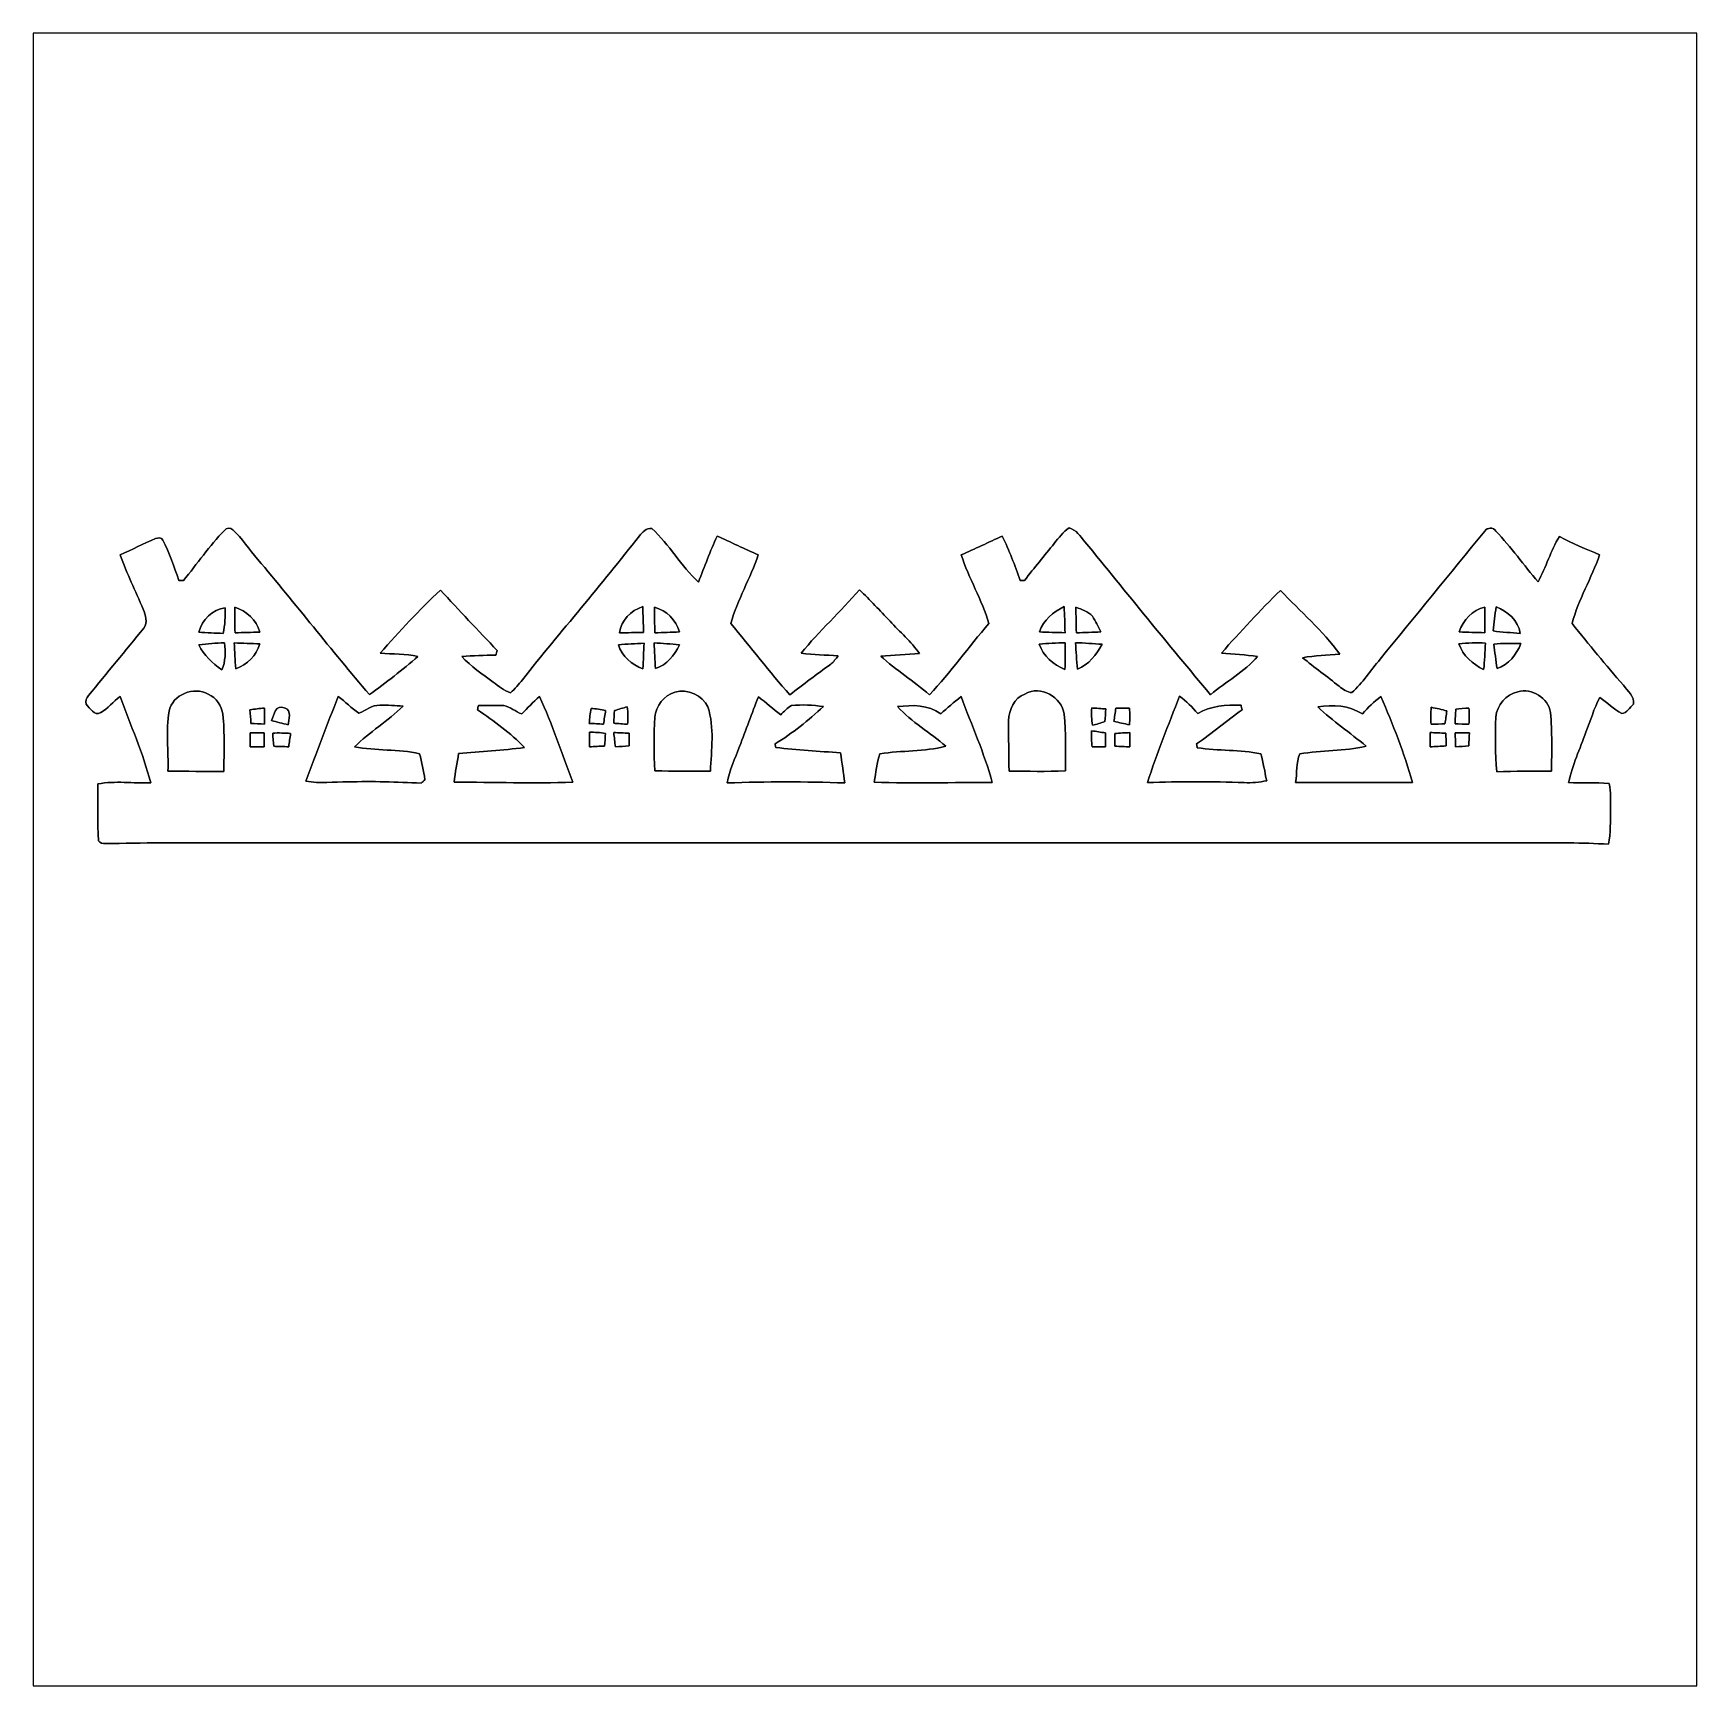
# Model space of a CAD drawing. Header units: centimetres. Extents: x -16.8 to 16.8, y -16.7 to 16.7.
import ezdxf

# ---------------------------------------------------------------- set-up
doc = ezdxf.new("R2010")
doc.units = ezdxf.units.CM
doc.header["$MEASUREMENT"] = 0
doc.layers.add('Layer 1', color=7, linetype='Continuous')

msp = doc.modelspace()

# ---------------------------------------------------------------- linework, layer by layer
at = {"layer": 'Layer 1', "color": 7}
for points, knots in [([(-16.77458, 16.66875), (-16.77458, 16.66875), (16.77458, 16.66875), (16.77458, 16.66875), (16.77458, 16.66875), (16.77458, 16.66875), (16.77458, -16.66875), (16.77458, -16.66875), (16.77458, -16.66875), (16.77458, -16.66875), (-16.77458, -16.66875), (-16.77458, -16.66875), (-16.77458, -16.66875), (-16.77458, -16.66875), (-16.77458, 16.66875), (-16.77458, 16.66875), (-16.77458, 16.66875), (-16.77458, 16.66875), (-16.77458, 16.66875), (-16.77458, 16.66875)], [0, 0, 0, 0, 0.16666667, 0.16666667, 0.16666667, 0.16666667, 0.33333333, 0.33333333, 0.33333333, 0.33333333, 0.5, 0.5, 0.5, 0.5, 0.66666667, 0.66666667, 0.66666667, 0.66666667, 1, 1, 1, 1]), ([(-12.91837, 6.63928), (-13.22282, 6.32707), (-13.47047, 5.96512), (-13.74563, 5.62786), (-13.74563, 5.62786), (-13.76821, 5.62892), (-13.81407, 5.63069), (-13.83665, 5.63139), (-13.83665, 5.63139), (-13.93649, 5.90585), (-14.03068, 6.18349), (-14.16226, 6.4449), (-14.16226, 6.4449), (-14.19084, 6.49429), (-14.26104, 6.49676), (-14.30831, 6.47347), (-14.30831, 6.47347), (-14.54997, 6.37328), (-14.78351, 6.25404), (-15.02057, 6.14362), (-15.02057, 6.14362), (-14.88581, 5.77215), (-14.71754, 5.41408), (-14.55808, 5.05248), (-14.55808, 5.05248), (-14.51151, 4.9336), (-14.46036, 4.78155), (-14.54644, 4.66901), (-14.54644, 4.66901), (-14.91192, 4.21252), (-15.2908, 3.76484), (-15.65769, 3.30835), (-15.65769, 3.30835), (-15.69332, 3.26037), (-15.73601, 3.19546), (-15.70567, 3.13443), (-15.70567, 3.13443), (-15.63335, 3.05012), (-15.54551, 2.89278), (-15.41392, 2.96228), (-15.41392, 2.96228), (-15.26681, 3.04765), (-15.15851, 3.18523), (-15.02481, 3.28895), (-15.02481, 3.28895), (-14.81526, 2.70969), (-14.55879, 2.14418), (-14.40568, 1.54623), (-14.40568, 1.54623), (-14.76022, 1.53494), (-15.12006, 1.59032), (-15.47178, 1.52506), (-15.47178, 1.52506), (-15.47107, 1.14229), (-15.48377, 0.75847), (-15.46013, 0.37536), (-15.46013, 0.37536), (-15.4238, 0.3369), (-15.37194, 0.31785), (-15.31938, 0.31997), (-15.31938, 0.31997), (-14.94614, 0.32279), (-14.5729, 0.33726), (-14.19931, 0.33549), (-14.19931, 0.33549), (-4.73322, 0.33479), (4.73322, 0.33514), (14.19931, 0.33549), (14.19931, 0.33549), (14.46354, 0.33373), (14.72882, 0.32456), (14.99341, 0.30656), (14.99341, 0.30656), (15.04668, 0.53728), (15.02727, 0.77505), (15.03504, 1.00965), (15.03504, 1.00965), (15.02939, 1.18286), (15.05479, 1.36102), (15.00576, 1.53), (15.00576, 1.53), (14.73553, 1.56281), (14.46142, 1.5427), (14.19084, 1.55222), (14.19084, 1.55222), (14.26316, 1.90465), (14.42014, 2.23202), (14.54009, 2.56963), (14.54009, 2.56963), (14.63252, 2.80141), (14.69919, 3.04518), (14.81843, 3.26566), (14.81843, 3.26566), (14.97401, 3.17218), (15.09818, 3.03001), (15.26081, 2.94816), (15.26081, 2.94816), (15.36876, 2.94675), (15.42838, 3.06952), (15.50141, 3.13196), (15.50141, 3.13196), (15.52469, 3.29036), (15.37899, 3.40007), (15.29786, 3.51437), (15.29786, 3.51437), (14.9419, 3.92148), (14.59936, 4.33987), (14.25963, 4.76003), (14.25963, 4.76003), (14.38804, 5.24404), (14.65262, 5.67655), (14.81561, 6.14821), (14.81561, 6.14821), (14.54044, 6.25934), (14.26916, 6.37928), (14.00634, 6.51616), (14.00634, 6.51616), (13.82677, 6.22935), (13.73646, 5.89809), (13.57595, 5.60141), (13.57595, 5.60141), (13.28349, 5.93407), (13.03479, 6.3052), (12.72399, 6.62164), (12.72399, 6.62164), (12.67213, 6.71054), (12.55148, 6.70066), (12.49892, 6.6227), (12.49892, 6.6227), (11.79407, 5.76333), (11.0938, 4.89973), (10.3886, 4.04036), (10.3886, 4.04036), (10.20163, 3.81423), (10.03547, 3.56553), (9.81922, 3.36656), (9.81922, 3.36656), (9.72079, 3.37503), (9.6393, 3.4357), (9.56416, 3.49391), (9.56416, 3.49391), (9.32004, 3.69041), (9.06639, 3.87491), (8.82262, 4.07106), (8.82262, 4.07106), (9.07062, 4.11374), (9.32215, 4.12821), (9.57333, 4.14443), (9.57333, 4.14443), (9.22902, 4.61857), (8.78099, 5.00698), (8.37812, 5.4296), (8.37812, 5.4296), (7.96819, 5.02144), (7.57132, 4.59952), (7.18961, 4.16525), (7.18961, 4.16525), (7.43197, 4.13914), (7.6768, 4.12997), (7.9188, 4.09822), (7.9188, 4.09822), (7.64999, 3.78672), (7.28204, 3.5874), (6.96877, 3.32528), (6.96877, 3.32528), (6.11082, 4.34234), (5.27579, 5.37916), (4.43618, 6.41138), (4.43618, 6.41138), (4.33987, 6.51298), (4.26191, 6.65692), (4.11445, 6.68902), (4.11445, 6.68902), (3.99027, 6.61282), (3.91125, 6.48476), (3.8167, 6.37822), (3.8167, 6.37822), (3.62126, 6.12634), (3.40995, 5.88716), (3.2198, 5.63104), (3.2198, 5.63104), (3.19722, 5.63069), (3.15242, 5.63033), (3.1302, 5.62998), (3.1302, 5.62998), (3.02401, 5.93337), (2.90689, 6.23358), (2.76895, 6.52427), (2.76895, 6.52427), (2.49273, 6.39833), (2.21827, 6.26921), (1.94063, 6.1468), (1.94063, 6.1468), (2.08986, 5.66984), (2.36396, 5.24228), (2.49837, 4.76038), (2.49837, 4.76038), (2.08703, 4.29084), (1.73143, 3.77331), (1.29787, 3.32317), (1.29787, 3.32317), (0.98107, 3.59586), (0.62512, 3.82094), (0.31821, 4.10422), (0.31821, 4.10422), (0.57856, 4.12679), (0.84032, 4.12891), (1.10031, 4.15678), (1.10031, 4.15678), (0.92604, 4.39491), (0.70344, 4.59176), (0.50447, 4.80836), (0.50447, 4.80836), (0.29669, 5.01579), (0.10724, 5.24192), (-0.11218, 5.43772), (-0.11218, 5.43772), (-0.49142, 5.00063), (-0.92428, 4.61151), (-1.28623, 4.15996), (-1.28623, 4.15996), (-1.03964, 4.13103), (-0.79128, 4.12715), (-0.54398, 4.10633), (-0.54398, 4.10633), (-0.58914, 4.04777), (-0.63218, 3.98533), (-0.6918, 3.94018), (-0.6918, 3.94018), (-0.96767, 3.73627), (-1.24742, 3.5373), (-1.51271, 3.31964), (-1.51271, 3.31964), (-1.92969, 3.78425), (-2.3054, 4.28519), (-2.70863, 4.76179), (-2.70863, 4.76179), (-2.56999, 5.24051), (-2.31316, 5.67443), (-2.15194, 6.14539), (-2.15194, 6.14539), (-2.4317, 6.26427), (-2.70404, 6.40009), (-2.98097, 6.52533), (-2.98097, 6.52533), (-3.12385, 6.223), (-3.23215, 5.90585), (-3.36127, 5.59753), (-3.36127, 5.59753), (-3.71122, 5.92243), (-3.94229, 6.35776), (-4.30107, 6.67561), (-4.30107, 6.67561), (-4.40902, 6.69819), (-4.48628, 6.5973), (-4.55119, 6.5278), (-4.55119, 6.5278), (-5.31742, 5.54531), (-6.13234, 4.60199), (-6.9088, 3.62761), (-6.9088, 3.62761), (-6.98712, 3.53836), (-7.05556, 3.43782), (-7.14975, 3.36374), (-7.14975, 3.36374), (-7.28521, 3.39654), (-7.3854, 3.50379), (-7.50006, 3.57576), (-7.50006, 3.57576), (-7.71208, 3.74579), (-7.94844, 3.89114), (-8.13223, 4.09363), (-8.13223, 4.09363), (-7.90399, 4.11515), (-7.67468, 4.12044), (-7.44573, 4.12327), (-7.44573, 4.12327), (-7.43867, 4.14655), (-7.42456, 4.19312), (-7.41786, 4.21605), (-7.41786, 4.21605), (-7.80203, 4.62104), (-8.18621, 5.02603), (-8.56474, 5.43595), (-8.56474, 5.43595), (-8.99195, 5.03555), (-9.3853, 4.59916), (-9.77794, 4.16489), (-9.77794, 4.16489), (-9.52465, 4.13914), (-9.26606, 4.15184), (-9.01594, 4.09822), (-9.01594, 4.09822), (-9.3285, 3.82341), (-9.66188, 3.57364), (-9.99561, 3.32564), (-9.99561, 3.32564), (-10.76184, 4.22416), (-11.48891, 5.15585), (-12.2495, 6.05931), (-12.2495, 6.05931), (-12.42095, 6.25334), (-12.55959, 6.477), (-12.75045, 6.65304), (-12.75045, 6.65304), (-12.79701, 6.70454), (-12.87745, 6.68937), (-12.91837, 6.63928)], [0, 0, 0, 0, 0.01282051, 0.01282051, 0.01282051, 0.01282051, 0.02564103, 0.02564103, 0.02564103, 0.02564103, 0.03846154, 0.03846154, 0.03846154, 0.03846154, 0.05128205, 0.05128205, 0.05128205, 0.05128205, 0.06410256, 0.06410256, 0.06410256, 0.06410256, 0.07692308, 0.07692308, 0.07692308, 0.07692308, 0.08974359, 0.08974359, 0.08974359, 0.08974359, 0.1025641, 0.1025641, 0.1025641, 0.1025641, 0.11538462, 0.11538462, 0.11538462, 0.11538462, 0.12820513, 0.12820513, 0.12820513, 0.12820513, 0.14102564, 0.14102564, 0.14102564, 0.14102564, 0.15384615, 0.15384615, 0.15384615, 0.15384615, 0.16666667, 0.16666667, 0.16666667, 0.16666667, 0.17948718, 0.17948718, 0.17948718, 0.17948718, 0.19230769, 0.19230769, 0.19230769, 0.19230769, 0.20512821, 0.20512821, 0.20512821, 0.20512821, 0.21794872, 0.21794872, 0.21794872, 0.21794872, 0.23076923, 0.23076923, 0.23076923, 0.23076923, 0.24358974, 0.24358974, 0.24358974, 0.24358974, 0.25641026, 0.25641026, 0.25641026, 0.25641026, 0.26923077, 0.26923077, 0.26923077, 0.26923077, 0.28205128, 0.28205128, 0.28205128, 0.28205128, 0.29487179, 0.29487179, 0.29487179, 0.29487179, 0.30769231, 0.30769231, 0.30769231, 0.30769231, 0.32051282, 0.32051282, 0.32051282, 0.32051282, 0.33333333, 0.33333333, 0.33333333, 0.33333333, 0.34615385, 0.34615385, 0.34615385, 0.34615385, 0.35897436, 0.35897436, 0.35897436, 0.35897436, 0.37179487, 0.37179487, 0.37179487, 0.37179487, 0.38461538, 0.38461538, 0.38461538, 0.38461538, 0.3974359, 0.3974359, 0.3974359, 0.3974359, 0.41025641, 0.41025641, 0.41025641, 0.41025641, 0.42307692, 0.42307692, 0.42307692, 0.42307692, 0.43589744, 0.43589744, 0.43589744, 0.43589744, 0.44871795, 0.44871795, 0.44871795, 0.44871795, 0.46153846, 0.46153846, 0.46153846, 0.46153846, 0.47435897, 0.47435897, 0.47435897, 0.47435897, 0.48717949, 0.48717949, 0.48717949, 0.48717949, 0.5, 0.5, 0.5, 0.5, 0.51282051, 0.51282051, 0.51282051, 0.51282051, 0.52564103, 0.52564103, 0.52564103, 0.52564103, 0.53846154, 0.53846154, 0.53846154, 0.53846154, 0.55128205, 0.55128205, 0.55128205, 0.55128205, 0.56410256, 0.56410256, 0.56410256, 0.56410256, 0.57692308, 0.57692308, 0.57692308, 0.57692308, 0.58974359, 0.58974359, 0.58974359, 0.58974359, 0.6025641, 0.6025641, 0.6025641, 0.6025641, 0.61538462, 0.61538462, 0.61538462, 0.61538462, 0.62820513, 0.62820513, 0.62820513, 0.62820513, 0.64102564, 0.64102564, 0.64102564, 0.64102564, 0.65384615, 0.65384615, 0.65384615, 0.65384615, 0.66666667, 0.66666667, 0.66666667, 0.66666667, 0.67948718, 0.67948718, 0.67948718, 0.67948718, 0.69230769, 0.69230769, 0.69230769, 0.69230769, 0.70512821, 0.70512821, 0.70512821, 0.70512821, 0.71794872, 0.71794872, 0.71794872, 0.71794872, 0.73076923, 0.73076923, 0.73076923, 0.73076923, 0.74358974, 0.74358974, 0.74358974, 0.74358974, 0.75641026, 0.75641026, 0.75641026, 0.75641026, 0.76923077, 0.76923077, 0.76923077, 0.76923077, 0.78205128, 0.78205128, 0.78205128, 0.78205128, 0.79487179, 0.79487179, 0.79487179, 0.79487179, 0.80769231, 0.80769231, 0.80769231, 0.80769231, 0.82051282, 0.82051282, 0.82051282, 0.82051282, 0.83333333, 0.83333333, 0.83333333, 0.83333333, 0.84615385, 0.84615385, 0.84615385, 0.84615385, 0.85897436, 0.85897436, 0.85897436, 0.85897436, 0.87179487, 0.87179487, 0.87179487, 0.87179487, 0.88461538, 0.88461538, 0.88461538, 0.88461538, 0.8974359, 0.8974359, 0.8974359, 0.8974359, 0.91025641, 0.91025641, 0.91025641, 0.91025641, 0.92307692, 0.92307692, 0.92307692, 0.92307692, 0.93589744, 0.93589744, 0.93589744, 0.93589744, 0.94871795, 0.94871795, 0.94871795, 0.94871795, 0.96153846, 0.96153846, 0.96153846, 0.96153846, 0.97435897, 0.97435897, 0.97435897, 0.97435897, 1, 1, 1, 1]), ([(-13.43448, 4.58611), (-13.37063, 4.84082), (-13.16637, 5.03696), (-12.90496, 5.08), (-12.90496, 5.08), (-12.89967, 4.90608), (-12.90708, 4.7311), (-12.94306, 4.56036), (-12.94306, 4.56036), (-13.10711, 4.56918), (-13.27079, 4.57447), (-13.43448, 4.58611)], [0, 0, 0, 0, 0.25, 0.25, 0.25, 0.25, 0.5, 0.5, 0.5, 0.5, 1, 1, 1, 1]), ([(-12.7127, 5.0927), (-12.48057, 5.00592), (-12.26079, 4.8447), (-12.20823, 4.58929), (-12.20823, 4.58929), (-12.37403, 4.58329), (-12.53984, 4.57694), (-12.70564, 4.57447), (-12.70564, 4.57447), (-12.70917, 4.74768), (-12.7127, 4.91984), (-12.7127, 5.0927)], [0, 0, 0, 0, 0.25, 0.25, 0.25, 0.25, 0.5, 0.5, 0.5, 0.5, 1, 1, 1, 1]), ([(-4.95194, 4.57306), (-4.91666, 4.82917), (-4.72228, 5.01968), (-4.48275, 5.10187), (-4.48275, 5.10187), (-4.47675, 4.92866), (-4.46934, 4.75474), (-4.46758, 4.58082), (-4.46758, 4.58082), (-4.6295, 4.57764), (-4.79072, 4.57447), (-4.95194, 4.57306)], [0, 0, 0, 0, 0.25, 0.25, 0.25, 0.25, 0.5, 0.5, 0.5, 0.5, 1, 1, 1, 1]), ([(-4.24674, 5.08988), (-3.99697, 5.0232), (-3.81706, 4.83306), (-3.73839, 4.59105), (-3.73839, 4.59105), (-3.9056, 4.58399), (-4.07211, 4.57729), (-4.23898, 4.57412), (-4.23898, 4.57412), (-4.24286, 4.74663), (-4.24639, 4.91808), (-4.24674, 5.08988)], [0, 0, 0, 0, 0.25, 0.25, 0.25, 0.25, 0.5, 0.5, 0.5, 0.5, 1, 1, 1, 1]), ([(3.51649, 4.59423), (3.59657, 4.83482), (3.80012, 4.98828), (4.01638, 5.10434), (4.01638, 5.10434), (4.02343, 4.92866), (4.03225, 4.75192), (4.03472, 4.57553), (4.03472, 4.57553), (3.86115, 4.58047), (3.689, 4.58011), (3.51649, 4.59423)], [0, 0, 0, 0, 0.25, 0.25, 0.25, 0.25, 0.5, 0.5, 0.5, 0.5, 1, 1, 1, 1]), ([(4.25379, 5.08882), (4.37162, 5.04507), (4.50215, 5.00556), (4.58682, 4.90608), (4.58682, 4.90608), (4.65067, 4.80624), (4.70429, 4.69865), (4.75791, 4.59176), (4.75791, 4.59176), (4.59246, 4.5847), (4.42807, 4.57764), (4.26332, 4.57412), (4.26332, 4.57412), (4.25838, 4.74627), (4.25521, 4.91737), (4.25379, 5.08882)], [0, 0, 0, 0, 0.2, 0.2, 0.2, 0.2, 0.4, 0.4, 0.4, 0.4, 0.6, 0.6, 0.6, 0.6, 1, 1, 1, 1]), ([(11.98316, 4.59387), (12.06394, 4.83341), (12.25197, 5.02673), (12.49892, 5.09235), (12.49892, 5.09235), (12.49821, 4.92054), (12.50139, 4.74768), (12.49856, 4.57518), (12.49856, 4.57518), (12.3257, 4.58011), (12.15461, 4.58047), (11.98316, 4.59387)], [0, 0, 0, 0, 0.25, 0.25, 0.25, 0.25, 0.5, 0.5, 0.5, 0.5, 1, 1, 1, 1]), ([(12.72822, 5.09799), (12.95788, 4.99816), (13.17872, 4.82847), (13.21576, 4.56212), (13.21576, 4.56212), (13.03232, 4.57729), (12.84993, 4.58082), (12.66931, 4.61257), (12.66931, 4.61257), (12.68412, 4.7752), (12.70459, 4.93677), (12.72822, 5.09799)], [0, 0, 0, 0, 0.25, 0.25, 0.25, 0.25, 0.5, 0.5, 0.5, 0.5, 1, 1, 1, 1]), ([(-13.43237, 4.33035), (-13.26127, 4.3494), (-13.08982, 4.37092), (-12.91766, 4.37127), (-12.91766, 4.37127), (-12.89897, 4.18853), (-12.8905, 3.99591), (-12.97376, 3.82623), (-12.97376, 3.82623), (-13.16073, 3.96169), (-13.33359, 4.11656), (-13.43237, 4.33035)], [0, 0, 0, 0, 0.25, 0.25, 0.25, 0.25, 0.5, 0.5, 0.5, 0.5, 1, 1, 1, 1]), ([(-12.71976, 4.36809), (-12.54725, 4.36598), (-12.37474, 4.3561), (-12.20223, 4.34904), (-12.20223, 4.34904), (-12.27949, 4.11198), (-12.45094, 3.92959), (-12.69189, 3.84881), (-12.69189, 3.84881), (-12.70282, 4.02237), (-12.7127, 4.19488), (-12.71976, 4.36809)], [0, 0, 0, 0, 0.25, 0.25, 0.25, 0.25, 0.5, 0.5, 0.5, 0.5, 1, 1, 1, 1]), ([(-4.25274, 4.37092), (-4.08199, 4.36316), (-3.91266, 4.34552), (-3.74191, 4.33035), (-3.74191, 4.33035), (-3.8481, 4.11939), (-3.98886, 3.92254), (-4.22698, 3.85198), (-4.22698, 3.85198), (-4.23721, 4.02519), (-4.24603, 4.1977), (-4.25274, 4.37092)], [0, 0, 0, 0, 0.25, 0.25, 0.25, 0.25, 0.5, 0.5, 0.5, 0.5, 1, 1, 1, 1]), ([(3.51367, 4.34693), (3.68759, 4.3561), (3.86327, 4.37021), (4.0386, 4.37268), (4.0386, 4.37268), (4.03648, 4.19417), (4.03719, 4.01461), (4.03296, 3.83575), (4.03296, 3.83575), (3.80083, 3.9303), (3.59516, 4.10422), (3.51367, 4.34693)], [0, 0, 0, 0, 0.25, 0.25, 0.25, 0.25, 0.5, 0.5, 0.5, 0.5, 1, 1, 1, 1]), ([(4.24709, 4.37162), (4.42595, 4.37056), (4.60269, 4.35363), (4.78155, 4.34269), (4.78155, 4.34269), (4.66725, 4.13032), (4.51379, 3.93206), (4.28272, 3.84281), (4.28272, 3.84281), (4.26791, 4.0192), (4.25662, 4.19523), (4.24709, 4.37162)], [0, 0, 0, 0, 0.25, 0.25, 0.25, 0.25, 0.5, 0.5, 0.5, 0.5, 1, 1, 1, 1]), ([(11.97963, 4.35081), (12.15602, 4.36845), (12.33452, 4.37374), (12.51197, 4.36668), (12.51197, 4.36668), (12.50139, 4.18818), (12.49962, 4.00791), (12.4774, 3.83011), (12.4774, 3.83011), (12.25762, 3.93982), (12.05865, 4.11198), (11.97963, 4.35081)], [0, 0, 0, 0, 0.25, 0.25, 0.25, 0.25, 0.5, 0.5, 0.5, 0.5, 1, 1, 1, 1]), ([(12.68095, 4.34587), (12.86334, 4.36915), (13.04607, 4.35434), (13.23022, 4.35504), (13.23022, 4.35504), (13.13991, 4.13103), (12.98081, 3.937), (12.74762, 3.85233), (12.74762, 3.85233), (12.72399, 4.01708), (12.70317, 4.18147), (12.68095, 4.34587)], [0, 0, 0, 0, 0.25, 0.25, 0.25, 0.25, 0.5, 0.5, 0.5, 0.5, 1, 1, 1, 1]), ([(-4.97276, 4.33282), (-4.80131, 4.34411), (-4.6288, 4.35292), (-4.45664, 4.36104), (-4.45664, 4.36104), (-4.4644, 4.19029), (-4.46758, 4.01814), (-4.47993, 3.84739), (-4.47993, 3.84739), (-4.70323, 3.931), (-4.90608, 4.09681), (-4.97276, 4.33282)], [0, 0, 0, 0, 0.25, 0.25, 0.25, 0.25, 0.5, 0.5, 0.5, 0.5, 1, 1, 1, 1]), ([(-14.03456, 2.99297), (-13.96683, 3.32916), (-13.53749, 3.50026), (-13.24681, 3.33375), (-13.24681, 3.33375), (-13.08594, 3.26319), (-12.97446, 3.10268), (-12.95012, 2.93088), (-12.95012, 2.93088), (-12.91237, 2.546), (-12.92825, 2.15865), (-12.93036, 1.77236), (-12.93036, 1.77236), (-13.30643, 1.77447), (-13.68249, 1.78259), (-14.05855, 1.78259), (-14.05855, 1.78259), (-14.04373, 2.18475), (-14.10123, 2.59468), (-14.03456, 2.99297)], [0, 0, 0, 0, 0.16666667, 0.16666667, 0.16666667, 0.16666667, 0.33333333, 0.33333333, 0.33333333, 0.33333333, 0.5, 0.5, 0.5, 0.5, 0.66666667, 0.66666667, 0.66666667, 0.66666667, 1, 1, 1, 1]), ([(-3.83223, 3.37538), (-3.58069, 3.45087), (-3.27801, 3.31329), (-3.16794, 3.07657), (-3.16794, 3.07657), (-3.03354, 2.65853), (-3.09774, 2.21333), (-3.11856, 1.78188), (-3.11856, 1.78188), (-3.49285, 1.78118), (-3.86715, 1.78153), (-4.24109, 1.7907), (-4.24109, 1.7907), (-4.25133, 2.15018), (-4.26579, 2.51072), (-4.23757, 2.86985), (-4.23757, 2.86985), (-4.21499, 3.09668), (-4.05624, 3.31364), (-3.83223, 3.37538)], [0, 0, 0, 0, 0.16666667, 0.16666667, 0.16666667, 0.16666667, 0.33333333, 0.33333333, 0.33333333, 0.33333333, 0.5, 0.5, 0.5, 0.5, 0.66666667, 0.66666667, 0.66666667, 0.66666667, 1, 1, 1, 1]), ([(3.22509, 3.33869), (3.54401, 3.52601), (3.96452, 3.27695), (4.0199, 2.93158), (4.0199, 2.93158), (4.05589, 2.55199), (4.04072, 2.16994), (4.04072, 1.78894), (4.04072, 1.78894), (3.66324, 1.76777), (3.28471, 1.78364), (2.90724, 1.78188), (2.90724, 1.78188), (2.89595, 2.12161), (2.89772, 2.46133), (2.89278, 2.8007), (2.89278, 2.8007), (2.9143, 3.01413), (2.99896, 3.26425), (3.22509, 3.33869)], [0, 0, 0, 0, 0.16666667, 0.16666667, 0.16666667, 0.16666667, 0.33333333, 0.33333333, 0.33333333, 0.33333333, 0.5, 0.5, 0.5, 0.5, 0.66666667, 0.66666667, 0.66666667, 0.66666667, 1, 1, 1, 1]), ([(13.16426, 3.38173), (13.44648, 3.46781), (13.78232, 3.25684), (13.82395, 2.96545), (13.82395, 2.96545), (13.86417, 2.57281), (13.84688, 2.17734), (13.84688, 1.78294), (13.84688, 1.78294), (13.47787, 1.78188), (13.10957, 1.78118), (12.74127, 1.77165), (12.74127, 1.77165), (12.71729, 2.13889), (12.70141, 2.50719), (12.72399, 2.87479), (12.72399, 2.87479), (12.7441, 3.11362), (12.92754, 3.33234), (13.16426, 3.38173)], [0, 0, 0, 0, 0.16666667, 0.16666667, 0.16666667, 0.16666667, 0.33333333, 0.33333333, 0.33333333, 0.33333333, 0.5, 0.5, 0.5, 0.5, 0.66666667, 0.66666667, 0.66666667, 0.66666667, 1, 1, 1, 1]), ([(-12.40367, 3.0226), (-12.30771, 3.03424), (-12.21105, 3.04447), (-12.11439, 3.05541), (-12.11439, 3.05541), (-12.11157, 2.94781), (-12.11121, 2.84021), (-12.11298, 2.73226), (-12.11298, 2.73226), (-12.20364, 2.73614), (-12.29431, 2.74038), (-12.38497, 2.74461), (-12.38497, 2.74461), (-12.39097, 2.83774), (-12.39732, 2.93017), (-12.40367, 3.0226)], [0, 0, 0, 0, 0.2, 0.2, 0.2, 0.2, 0.4, 0.4, 0.4, 0.4, 0.6, 0.6, 0.6, 0.6, 1, 1, 1, 1]), ([(-11.97116, 2.80423), (-11.91366, 2.91959), (-11.89778, 3.1436), (-11.69458, 3.05223), (-11.69458, 3.05223), (-11.56688, 3.0099), (-11.61556, 2.82222), (-11.63496, 2.71639), (-11.63496, 2.71639), (-11.74821, 2.74496), (-11.85968, 2.77142), (-11.97116, 2.80423)], [0, 0, 0, 0, 0.25, 0.25, 0.25, 0.25, 0.5, 0.5, 0.5, 0.5, 1, 1, 1, 1]), ([(-10.62249, 3.28824), (-10.47785, 3.18488), (-10.35897, 3.048), (-10.20833, 2.95275), (-10.20833, 2.95275), (-10.06404, 2.99685), (-9.95116, 3.12067), (-9.78817, 3.11221), (-9.78817, 3.11221), (-9.63048, 3.11609), (-9.47208, 3.10797), (-9.31474, 3.0921), (-9.31474, 3.0921), (-9.62237, 2.79612), (-9.98961, 2.57104), (-10.29688, 2.27471), (-10.29688, 2.27471), (-9.86543, 2.18581), (-9.40964, 2.23485), (-8.98454, 2.13148), (-8.98454, 2.13148), (-8.93092, 1.96356), (-8.9087, 1.78753), (-8.87448, 1.61466), (-8.87448, 1.61466), (-8.90058, 1.58962), (-8.92669, 1.56422), (-8.95244, 1.53882), (-8.95244, 1.53882), (-9.4428, 1.56422), (-9.93387, 1.58009), (-10.42494, 1.56633), (-10.42494, 1.56633), (-10.70857, 1.56845), (-10.99503, 1.52753), (-11.27619, 1.57903), (-11.27619, 1.57903), (-11.06205, 2.15018), (-10.85074, 2.72274), (-10.62249, 3.28824)], [0, 0, 0, 0, 0.09090909, 0.09090909, 0.09090909, 0.09090909, 0.18181818, 0.18181818, 0.18181818, 0.18181818, 0.27272727, 0.27272727, 0.27272727, 0.27272727, 0.36363636, 0.36363636, 0.36363636, 0.36363636, 0.45454545, 0.45454545, 0.45454545, 0.45454545, 0.54545455, 0.54545455, 0.54545455, 0.54545455, 0.63636364, 0.63636364, 0.63636364, 0.63636364, 0.72727273, 0.72727273, 0.72727273, 0.72727273, 0.81818182, 0.81818182, 0.81818182, 0.81818182, 1, 1, 1, 1]), ([(-6.92291, 2.93546), (-6.80861, 3.05788), (-6.69184, 3.17782), (-6.5659, 3.28789), (-6.5659, 3.28789), (-6.30696, 2.72591), (-6.11188, 2.13607), (-5.89315, 1.55751), (-5.89315, 1.55751), (-6.68973, 1.53776), (-7.48771, 1.55434), (-8.28428, 1.56175), (-8.28428, 1.56175), (-8.26629, 1.75577), (-8.22854, 1.94663), (-8.19609, 2.13854), (-8.19609, 2.13854), (-7.753, 2.17452), (-7.3085, 2.20028), (-6.86753, 2.25954), (-6.86753, 2.25954), (-7.14622, 2.55658), (-7.48383, 2.788), (-7.81509, 3.02119), (-7.81509, 3.02119), (-7.8105, 3.04236), (-7.80098, 3.08469), (-7.79604, 3.10586), (-7.79604, 3.10586), (-7.62635, 3.10374), (-7.45666, 3.11079), (-7.28698, 3.1048), (-7.28698, 3.1048), (-7.15363, 3.08046), (-7.04779, 2.98274), (-6.92291, 2.93546)], [0, 0, 0, 0, 0.1, 0.1, 0.1, 0.1, 0.2, 0.2, 0.2, 0.2, 0.3, 0.3, 0.3, 0.3, 0.4, 0.4, 0.4, 0.4, 0.5, 0.5, 0.5, 0.5, 0.6, 0.6, 0.6, 0.6, 0.7, 0.7, 0.7, 0.7, 0.8, 0.8, 0.8, 0.8, 1, 1, 1, 1]), ([(-5.52203, 3.04871), (-5.42643, 3.04094), (-5.32659, 3.02436), (-5.23064, 3.00743), (-5.23064, 3.00743), (-5.24475, 2.91536), (-5.25921, 2.82293), (-5.27368, 2.73085), (-5.27368, 2.73085), (-5.36928, 2.73579), (-5.46488, 2.74108), (-5.56013, 2.74673), (-5.56013, 2.74673), (-5.55131, 2.84903), (-5.55202, 2.95099), (-5.52203, 3.04871)], [0, 0, 0, 0, 0.2, 0.2, 0.2, 0.2, 0.4, 0.4, 0.4, 0.4, 0.6, 0.6, 0.6, 0.6, 1, 1, 1, 1]), ([(-5.04931, 3.00461), (-4.96676, 3.03389), (-4.88209, 3.05823), (-4.79566, 3.07728), (-4.79566, 3.07728), (-4.77802, 2.96192), (-4.77661, 2.8448), (-4.78684, 2.72803), (-4.78684, 2.72803), (-4.85704, 2.73297), (-4.99674, 2.74285), (-5.06695, 2.74779), (-5.06695, 2.74779), (-5.06518, 2.83422), (-5.05954, 2.91994), (-5.04931, 3.00461)], [0, 0, 0, 0, 0.2, 0.2, 0.2, 0.2, 0.4, 0.4, 0.4, 0.4, 0.6, 0.6, 0.6, 0.6, 1, 1, 1, 1]), ([(-2.15124, 3.28048), (-1.99637, 3.16442), (-1.84926, 3.03883), (-1.69968, 2.91677), (-1.69968, 2.91677), (-1.6323, 2.98485), (-1.57163, 3.06423), (-1.48343, 3.10656), (-1.48343, 3.10656), (-1.26965, 3.12879), (-1.05304, 3.11291), (-0.83961, 3.08645), (-0.83961, 3.08645), (-1.14088, 2.80776), (-1.46297, 2.54706), (-1.81328, 2.33186), (-1.81328, 2.33186), (-1.8101, 2.31316), (-1.80375, 2.27612), (-1.80058, 2.25743), (-1.80058, 2.25743), (-1.36596, 2.21509), (-0.93028, 2.18052), (-0.49424, 2.15265), (-0.49424, 2.15265), (-0.46426, 1.95051), (-0.43074, 1.74907), (-0.40958, 1.54552), (-0.40958, 1.54552), (-1.19909, 1.57021), (-1.98826, 1.5748), (-2.77742, 1.54411), (-2.77742, 1.54411), (-2.73262, 1.80058), (-2.62114, 2.038), (-2.52977, 2.28036), (-2.52977, 2.28036), (-2.40348, 2.61373), (-2.27824, 2.94746), (-2.15124, 3.28048)], [0, 0, 0, 0, 0.09090909, 0.09090909, 0.09090909, 0.09090909, 0.18181818, 0.18181818, 0.18181818, 0.18181818, 0.27272727, 0.27272727, 0.27272727, 0.27272727, 0.36363636, 0.36363636, 0.36363636, 0.36363636, 0.45454545, 0.45454545, 0.45454545, 0.45454545, 0.54545455, 0.54545455, 0.54545455, 0.54545455, 0.63636364, 0.63636364, 0.63636364, 0.63636364, 0.72727273, 0.72727273, 0.72727273, 0.72727273, 0.81818182, 0.81818182, 0.81818182, 0.81818182, 1, 1, 1, 1]), ([(1.52753, 2.93934), (1.66194, 3.05788), (1.79634, 3.17641), (1.93851, 3.28542), (1.93851, 3.28542), (2.14912, 2.70863), (2.40806, 2.1463), (2.56575, 1.55258), (2.56575, 1.55258), (1.77306, 1.55893), (0.97931, 1.52682), (0.18662, 1.56104), (0.18662, 1.56104), (0.21872, 1.75225), (0.23601, 1.94945), (0.30198, 2.13289), (0.30198, 2.13289), (0.74154, 2.20028), (1.19451, 2.17558), (1.62842, 2.28353), (1.62842, 2.28353), (1.31763, 2.56469), (0.93909, 2.76931), (0.65828, 3.08363), (0.65828, 3.08363), (0.95709, 3.12208), (1.27353, 3.12385), (1.52753, 2.93934)], [0, 0, 0, 0, 0.125, 0.125, 0.125, 0.125, 0.25, 0.25, 0.25, 0.25, 0.375, 0.375, 0.375, 0.375, 0.5, 0.5, 0.5, 0.5, 0.625, 0.625, 0.625, 0.625, 0.75, 0.75, 0.75, 0.75, 1, 1, 1, 1]), ([(4.57165, 3.05682), (4.64256, 3.05223), (4.78437, 3.04271), (4.85528, 3.03777), (4.85528, 3.03777), (4.85246, 2.9524), (4.84646, 2.86667), (4.83729, 2.78095), (4.83729, 2.78095), (4.75474, 2.75272), (4.67113, 2.72838), (4.58717, 2.70792), (4.58717, 2.70792), (4.56988, 2.82363), (4.56247, 2.9404), (4.57165, 3.05682)], [0, 0, 0, 0, 0.2, 0.2, 0.2, 0.2, 0.4, 0.4, 0.4, 0.4, 0.6, 0.6, 0.6, 0.6, 1, 1, 1, 1]), ([(5.0606, 3.05012), (5.12868, 3.05082), (5.2645, 3.05259), (5.33259, 3.05329), (5.33259, 3.05329), (5.34529, 2.94181), (5.34423, 2.82928), (5.33224, 2.71745), (5.33224, 2.71745), (5.22287, 2.74249), (5.12551, 2.76013), (5.02073, 2.78765), (5.02073, 2.78765), (5.03343, 2.87549), (5.04649, 2.96298), (5.0606, 3.05012)], [0, 0, 0, 0, 0.2, 0.2, 0.2, 0.2, 0.4, 0.4, 0.4, 0.4, 0.6, 0.6, 0.6, 0.6, 1, 1, 1, 1]), ([(6.34612, 3.29318), (6.48335, 3.1944), (6.60118, 3.07234), (6.70983, 2.94323), (6.70983, 2.94323), (6.97442, 3.09986), (7.28239, 3.12737), (7.58366, 3.11221), (7.58366, 3.11221), (7.58896, 3.08998), (7.59919, 3.04483), (7.60448, 3.02225), (7.60448, 3.02225), (7.29544, 2.79718), (7.00334, 2.54917), (6.68796, 2.33257), (6.68796, 2.33257), (6.69149, 2.31352), (6.69819, 2.27506), (6.70137, 2.25601), (6.70137, 2.25601), (7.12541, 2.18969), (7.56426, 2.2165), (7.9823, 2.13219), (7.9823, 2.13219), (8.03487, 1.95439), (8.06274, 1.76989), (8.10154, 1.58856), (8.10154, 1.58856), (7.95373, 1.5554), (7.80133, 1.54376), (7.65034, 1.55152), (7.65034, 1.55152), (6.99876, 1.57692), (6.34718, 1.57304), (5.69595, 1.55046), (5.69595, 1.55046), (5.88645, 2.1403), (6.1154, 2.71815), (6.34612, 3.29318)], [0, 0, 0, 0, 0.09090909, 0.09090909, 0.09090909, 0.09090909, 0.18181818, 0.18181818, 0.18181818, 0.18181818, 0.27272727, 0.27272727, 0.27272727, 0.27272727, 0.36363636, 0.36363636, 0.36363636, 0.36363636, 0.45454545, 0.45454545, 0.45454545, 0.45454545, 0.54545455, 0.54545455, 0.54545455, 0.54545455, 0.63636364, 0.63636364, 0.63636364, 0.63636364, 0.72727273, 0.72727273, 0.72727273, 0.72727273, 0.81818182, 0.81818182, 0.81818182, 0.81818182, 1, 1, 1, 1]), ([(10.03265, 2.93723), (10.14624, 3.06458), (10.26901, 3.18452), (10.40518, 3.28789), (10.40518, 3.28789), (10.64754, 2.72239), (10.87402, 2.1463), (11.04441, 1.55469), (11.04441, 1.55469), (10.25807, 1.55963), (9.47173, 1.55011), (8.68504, 1.55363), (8.68504, 1.55363), (8.71149, 1.7459), (8.69844, 1.9491), (8.76759, 2.13289), (8.76759, 2.13289), (9.21067, 2.20274), (9.66682, 2.18052), (10.10497, 2.28741), (10.10497, 2.28741), (9.78535, 2.55799), (9.43398, 2.78977), (9.12954, 3.07869), (9.12954, 3.07869), (9.44139, 3.12808), (9.7603, 3.10938), (10.03265, 2.93723)], [0, 0, 0, 0, 0.125, 0.125, 0.125, 0.125, 0.25, 0.25, 0.25, 0.25, 0.375, 0.375, 0.375, 0.375, 0.5, 0.5, 0.5, 0.5, 0.625, 0.625, 0.625, 0.625, 0.75, 0.75, 0.75, 0.75, 1, 1, 1, 1]), ([(11.41977, 3.07022), (11.51855, 3.05082), (11.63391, 3.02366), (11.73621, 2.99755), (11.73621, 2.99755), (11.72281, 2.91042), (11.7094, 2.82328), (11.69635, 2.73579), (11.69635, 2.73579), (11.6272, 2.73473), (11.48856, 2.73191), (11.41942, 2.7305), (11.41942, 2.7305), (11.40636, 2.84374), (11.40777, 2.95734), (11.41977, 3.07022)], [0, 0, 0, 0, 0.2, 0.2, 0.2, 0.2, 0.4, 0.4, 0.4, 0.4, 0.6, 0.6, 0.6, 0.6, 1, 1, 1, 1]), ([(11.91542, 3.03565), (11.98139, 3.04094), (12.11298, 3.05082), (12.17859, 3.05611), (12.17859, 3.05611), (12.19059, 2.94816), (12.18988, 2.83951), (12.18106, 2.73121), (12.18106, 2.73121), (12.11121, 2.73191), (11.97116, 2.73368), (11.90131, 2.73438), (11.90131, 2.73438), (11.89919, 2.8381), (11.91225, 2.93405), (11.91542, 3.03565)], [0, 0, 0, 0, 0.2, 0.2, 0.2, 0.2, 0.4, 0.4, 0.4, 0.4, 0.6, 0.6, 0.6, 0.6, 1, 1, 1, 1]), ([(-12.40014, 2.55764), (-12.3063, 2.55799), (-12.21211, 2.55799), (-12.11792, 2.55764), (-12.11792, 2.55764), (-12.11792, 2.4638), (-12.11792, 2.36961), (-12.11792, 2.27542), (-12.11792, 2.27542), (-12.21211, 2.27577), (-12.3063, 2.27577), (-12.40014, 2.27542), (-12.40014, 2.27542), (-12.40014, 2.36961), (-12.40014, 2.4638), (-12.40014, 2.55764)], [0, 0, 0, 0, 0.2, 0.2, 0.2, 0.2, 0.4, 0.4, 0.4, 0.4, 0.6, 0.6, 0.6, 0.6, 1, 1, 1, 1]), ([(-11.9447, 2.54847), (-11.82476, 2.55764), (-11.70481, 2.54988), (-11.58452, 2.54282), (-11.58452, 2.54282), (-11.59722, 2.45322), (-11.60992, 2.36326), (-11.62297, 2.27295), (-11.62297, 2.27295), (-11.72528, 2.28), (-11.82441, 2.27824), (-11.92565, 2.28424), (-11.92565, 2.28424), (-11.93059, 2.35021), (-11.94012, 2.4825), (-11.9447, 2.54847)], [0, 0, 0, 0, 0.2, 0.2, 0.2, 0.2, 0.4, 0.4, 0.4, 0.4, 0.6, 0.6, 0.6, 0.6, 1, 1, 1, 1]), ([(-5.55554, 2.56963), (-5.44795, 2.56787), (-5.34035, 2.56117), (-5.23381, 2.54459), (-5.23381, 2.54459), (-5.23804, 2.48073), (-5.24686, 2.35303), (-5.2511, 2.28918), (-5.2511, 2.28918), (-5.35411, 2.28459), (-5.4543, 2.27753), (-5.55625, 2.27224), (-5.55625, 2.27224), (-5.55625, 2.37173), (-5.5559, 2.47086), (-5.55554, 2.56963)], [0, 0, 0, 0, 0.2, 0.2, 0.2, 0.2, 0.4, 0.4, 0.4, 0.4, 0.6, 0.6, 0.6, 0.6, 1, 1, 1, 1]), ([(-5.0673, 2.56046), (-4.96746, 2.5594), (-4.86093, 2.55058), (-4.75933, 2.546), (-4.75933, 2.546), (-4.75968, 2.46204), (-4.75968, 2.37772), (-4.75897, 2.29306), (-4.75897, 2.29306), (-4.85069, 2.28635), (-4.94206, 2.2793), (-5.03308, 2.27154), (-5.03308, 2.27154), (-5.04543, 2.3682), (-5.05636, 2.46451), (-5.0673, 2.56046)], [0, 0, 0, 0, 0.2, 0.2, 0.2, 0.2, 0.4, 0.4, 0.4, 0.4, 0.6, 0.6, 0.6, 0.6, 1, 1, 1, 1]), ([(4.57129, 2.5968), (4.66372, 2.58233), (4.7565, 2.56822), (4.84928, 2.55341), (4.84928, 2.55341), (4.84999, 2.46133), (4.85069, 2.3689), (4.85175, 2.27612), (4.85175, 2.27612), (4.78367, 2.27506), (4.64714, 2.2733), (4.57906, 2.27259), (4.57906, 2.27259), (4.56706, 2.38019), (4.56212, 2.48885), (4.57129, 2.5968)], [0, 0, 0, 0, 0.2, 0.2, 0.2, 0.2, 0.4, 0.4, 0.4, 0.4, 0.6, 0.6, 0.6, 0.6, 1, 1, 1, 1]), ([(5.03731, 2.54212), (5.1375, 2.54988), (5.24228, 2.55482), (5.34423, 2.56081), (5.34423, 2.56081), (5.34388, 2.46451), (5.34423, 2.3682), (5.34458, 2.27118), (5.34458, 2.27118), (5.2384, 2.27894), (5.1435, 2.27894), (5.04049, 2.286), (5.04049, 2.286), (5.03837, 2.37173), (5.03731, 2.4571), (5.03731, 2.54212)], [0, 0, 0, 0, 0.2, 0.2, 0.2, 0.2, 0.4, 0.4, 0.4, 0.4, 0.6, 0.6, 0.6, 0.6, 1, 1, 1, 1]), ([(11.39754, 2.55905), (11.49667, 2.55976), (11.61274, 2.55129), (11.71646, 2.54776), (11.71646, 2.54776), (11.71716, 2.46239), (11.71822, 2.37631), (11.71963, 2.29023), (11.71963, 2.29023), (11.61062, 2.28565), (11.50691, 2.27859), (11.39966, 2.27365), (11.39966, 2.27365), (11.39507, 2.3689), (11.39437, 2.46415), (11.39754, 2.55905)], [0, 0, 0, 0, 0.2, 0.2, 0.2, 0.2, 0.4, 0.4, 0.4, 0.4, 0.6, 0.6, 0.6, 0.6, 1, 1, 1, 1]), ([(11.9059, 2.55799), (12.00079, 2.55799), (12.09604, 2.55764), (12.19165, 2.55729), (12.19165, 2.55729), (12.18706, 2.46874), (12.18212, 2.37984), (12.17754, 2.29094), (12.17754, 2.29094), (12.08652, 2.28529), (11.99621, 2.27894), (11.90696, 2.27259), (11.90696, 2.27259), (11.90625, 2.36784), (11.9059, 2.46309), (11.9059, 2.55799)], [0, 0, 0, 0, 0.2, 0.2, 0.2, 0.2, 0.4, 0.4, 0.4, 0.4, 0.6, 0.6, 0.6, 0.6, 1, 1, 1, 1])]:
    msp.add_open_spline(points, degree=3, knots=knots, dxfattribs=at)
at = {"layer": 'Layer 1', "color": 250}
for points, knots in [([(-12.91837, 6.63928), (-12.87745, 6.68937), (-12.79701, 6.70454), (-12.75045, 6.65304), (-12.75045, 6.65304), (-12.55959, 6.477), (-12.42095, 6.25334), (-12.2495, 6.05931), (-12.2495, 6.05931), (-11.48891, 5.15585), (-10.76184, 4.22416), (-9.99561, 3.32564), (-9.99561, 3.32564), (-9.66188, 3.57364), (-9.3285, 3.82341), (-9.01594, 4.09822), (-9.01594, 4.09822), (-9.26606, 4.15184), (-9.52465, 4.13914), (-9.77794, 4.16489), (-9.77794, 4.16489), (-9.3853, 4.59916), (-8.99195, 5.03555), (-8.56474, 5.43595), (-8.56474, 5.43595), (-8.18621, 5.02603), (-7.80203, 4.62104), (-7.41786, 4.21605), (-7.41786, 4.21605), (-7.42456, 4.19312), (-7.43867, 4.14655), (-7.44573, 4.12327), (-7.44573, 4.12327), (-7.67468, 4.12044), (-7.90399, 4.11515), (-8.13223, 4.09363), (-8.13223, 4.09363), (-7.94844, 3.89114), (-7.71208, 3.74579), (-7.50006, 3.57576), (-7.50006, 3.57576), (-7.3854, 3.50379), (-7.28521, 3.39654), (-7.14975, 3.36374), (-7.14975, 3.36374), (-7.05556, 3.43782), (-6.98712, 3.53836), (-6.9088, 3.62761), (-6.9088, 3.62761), (-6.13234, 4.60199), (-5.31742, 5.54531), (-4.55119, 6.5278), (-4.55119, 6.5278), (-4.48628, 6.5973), (-4.40902, 6.69819), (-4.30107, 6.67561), (-4.30107, 6.67561), (-3.94229, 6.35776), (-3.71122, 5.92243), (-3.36127, 5.59753), (-3.36127, 5.59753), (-3.23215, 5.90585), (-3.12385, 6.223), (-2.98097, 6.52533), (-2.98097, 6.52533), (-2.70404, 6.40009), (-2.4317, 6.26427), (-2.15194, 6.14539), (-2.15194, 6.14539), (-2.31316, 5.67443), (-2.56999, 5.24051), (-2.70863, 4.76179), (-2.70863, 4.76179), (-2.3054, 4.28519), (-1.92969, 3.78425), (-1.51271, 3.31964), (-1.51271, 3.31964), (-1.24742, 3.5373), (-0.96767, 3.73627), (-0.6918, 3.94018), (-0.6918, 3.94018), (-0.63218, 3.98533), (-0.58914, 4.04777), (-0.54398, 4.10633), (-0.54398, 4.10633), (-0.79128, 4.12715), (-1.03964, 4.13103), (-1.28623, 4.15996), (-1.28623, 4.15996), (-0.92428, 4.61151), (-0.49142, 5.00063), (-0.11218, 5.43772), (-0.11218, 5.43772), (0.10724, 5.24192), (0.29669, 5.01579), (0.50447, 4.80836), (0.50447, 4.80836), (0.70344, 4.59176), (0.92604, 4.39491), (1.10031, 4.15678), (1.10031, 4.15678), (0.84032, 4.12891), (0.57856, 4.12679), (0.31821, 4.10422), (0.31821, 4.10422), (0.62512, 3.82094), (0.98107, 3.59586), (1.29787, 3.32317), (1.29787, 3.32317), (1.73143, 3.77331), (2.08703, 4.29084), (2.49837, 4.76038), (2.49837, 4.76038), (2.36396, 5.24228), (2.08986, 5.66984), (1.94063, 6.1468), (1.94063, 6.1468), (2.21827, 6.26921), (2.49273, 6.39833), (2.76895, 6.52427), (2.76895, 6.52427), (2.90689, 6.23358), (3.02401, 5.93337), (3.1302, 5.62998), (3.1302, 5.62998), (3.15242, 5.63033), (3.19722, 5.63069), (3.2198, 5.63104), (3.2198, 5.63104), (3.40995, 5.88716), (3.62126, 6.12634), (3.8167, 6.37822), (3.8167, 6.37822), (3.91125, 6.48476), (3.99027, 6.61282), (4.11445, 6.68902), (4.11445, 6.68902), (4.26191, 6.65692), (4.33987, 6.51298), (4.43618, 6.41138), (4.43618, 6.41138), (5.27579, 5.37916), (6.11082, 4.34234), (6.96877, 3.32528), (6.96877, 3.32528), (7.28204, 3.5874), (7.64999, 3.78672), (7.9188, 4.09822), (7.9188, 4.09822), (7.6768, 4.12997), (7.43197, 4.13914), (7.18961, 4.16525), (7.18961, 4.16525), (7.57132, 4.59952), (7.96819, 5.02144), (8.37812, 5.4296), (8.37812, 5.4296), (8.78099, 5.00698), (9.22902, 4.61857), (9.57333, 4.14443), (9.57333, 4.14443), (9.32215, 4.12821), (9.07062, 4.11374), (8.82262, 4.07106), (8.82262, 4.07106), (9.06639, 3.87491), (9.32004, 3.69041), (9.56416, 3.49391), (9.56416, 3.49391), (9.6393, 3.4357), (9.72079, 3.37503), (9.81922, 3.36656), (9.81922, 3.36656), (10.03547, 3.56553), (10.20163, 3.81423), (10.3886, 4.04036), (10.3886, 4.04036), (11.0938, 4.89973), (11.79407, 5.76333), (12.49892, 6.6227), (12.49892, 6.6227), (12.55148, 6.70066), (12.67213, 6.71054), (12.72399, 6.62164), (12.72399, 6.62164), (13.03479, 6.3052), (13.28349, 5.93407), (13.57595, 5.60141), (13.57595, 5.60141), (13.73646, 5.89809), (13.82677, 6.22935), (14.00634, 6.51616), (14.00634, 6.51616), (14.26916, 6.37928), (14.54044, 6.25934), (14.81561, 6.14821), (14.81561, 6.14821), (14.65262, 5.67655), (14.38804, 5.24404), (14.25963, 4.76003), (14.25963, 4.76003), (14.59936, 4.33987), (14.9419, 3.92148), (15.29786, 3.51437), (15.29786, 3.51437), (15.37899, 3.40007), (15.52469, 3.29036), (15.50141, 3.13196), (15.50141, 3.13196), (15.42838, 3.06952), (15.36876, 2.94675), (15.26081, 2.94816), (15.26081, 2.94816), (15.09818, 3.03001), (14.97401, 3.17218), (14.81843, 3.26566), (14.81843, 3.26566), (14.69919, 3.04518), (14.63252, 2.80141), (14.54009, 2.56963), (14.54009, 2.56963), (14.42014, 2.23202), (14.26316, 1.90465), (14.19084, 1.55222), (14.19084, 1.55222), (14.46142, 1.5427), (14.73553, 1.56281), (15.00576, 1.53), (15.00576, 1.53), (15.05479, 1.36102), (15.02939, 1.18286), (15.03504, 1.00965), (15.03504, 1.00965), (15.02727, 0.77505), (15.04668, 0.53728), (14.99341, 0.30656), (14.99341, 0.30656), (14.72882, 0.32456), (14.46354, 0.33373), (14.19931, 0.33549), (14.19931, 0.33549), (4.73322, 0.33514), (-4.73322, 0.33479), (-14.19931, 0.33549), (-14.19931, 0.33549), (-14.5729, 0.33726), (-14.94614, 0.32279), (-15.31938, 0.31997), (-15.31938, 0.31997), (-15.37194, 0.31785), (-15.4238, 0.3369), (-15.46013, 0.37536), (-15.46013, 0.37536), (-15.48377, 0.75847), (-15.47107, 1.14229), (-15.47178, 1.52506), (-15.47178, 1.52506), (-15.12006, 1.59032), (-14.76022, 1.53494), (-14.40568, 1.54623), (-14.40568, 1.54623), (-14.55879, 2.14418), (-14.81526, 2.70969), (-15.02481, 3.28895), (-15.02481, 3.28895), (-15.15851, 3.18523), (-15.26681, 3.04765), (-15.41392, 2.96228), (-15.41392, 2.96228), (-15.54551, 2.89278), (-15.63335, 3.05012), (-15.70567, 3.13443), (-15.70567, 3.13443), (-15.73601, 3.19546), (-15.69332, 3.26037), (-15.65769, 3.30835), (-15.65769, 3.30835), (-15.2908, 3.76484), (-14.91192, 4.21252), (-14.54644, 4.66901), (-14.54644, 4.66901), (-14.46036, 4.78155), (-14.51151, 4.9336), (-14.55808, 5.05248), (-14.55808, 5.05248), (-14.71754, 5.41408), (-14.88581, 5.77215), (-15.02057, 6.14362), (-15.02057, 6.14362), (-14.78351, 6.25404), (-14.54997, 6.37328), (-14.30831, 6.47347), (-14.30831, 6.47347), (-14.26104, 6.49676), (-14.19084, 6.49429), (-14.16226, 6.4449), (-14.16226, 6.4449), (-14.03068, 6.18349), (-13.93649, 5.90585), (-13.83665, 5.63139), (-13.83665, 5.63139), (-13.81407, 5.63069), (-13.76821, 5.62892), (-13.74563, 5.62786), (-13.74563, 5.62786), (-13.47047, 5.96512), (-13.22282, 6.32707), (-12.91837, 6.63928), (-12.91837, 6.63928), (-12.91837, 6.63928), (-12.91837, 6.63928), (-12.91837, 6.63928)], [0, 0, 0, 0, 0.01265823, 0.01265823, 0.01265823, 0.01265823, 0.02531646, 0.02531646, 0.02531646, 0.02531646, 0.03797468, 0.03797468, 0.03797468, 0.03797468, 0.05063291, 0.05063291, 0.05063291, 0.05063291, 0.06329114, 0.06329114, 0.06329114, 0.06329114, 0.07594937, 0.07594937, 0.07594937, 0.07594937, 0.08860759, 0.08860759, 0.08860759, 0.08860759, 0.10126582, 0.10126582, 0.10126582, 0.10126582, 0.11392405, 0.11392405, 0.11392405, 0.11392405, 0.12658228, 0.12658228, 0.12658228, 0.12658228, 0.13924051, 0.13924051, 0.13924051, 0.13924051, 0.15189873, 0.15189873, 0.15189873, 0.15189873, 0.16455696, 0.16455696, 0.16455696, 0.16455696, 0.17721519, 0.17721519, 0.17721519, 0.17721519, 0.18987342, 0.18987342, 0.18987342, 0.18987342, 0.20253165, 0.20253165, 0.20253165, 0.20253165, 0.21518987, 0.21518987, 0.21518987, 0.21518987, 0.2278481, 0.2278481, 0.2278481, 0.2278481, 0.24050633, 0.24050633, 0.24050633, 0.24050633, 0.25316456, 0.25316456, 0.25316456, 0.25316456, 0.26582278, 0.26582278, 0.26582278, 0.26582278, 0.27848101, 0.27848101, 0.27848101, 0.27848101, 0.29113924, 0.29113924, 0.29113924, 0.29113924, 0.30379747, 0.30379747, 0.30379747, 0.30379747, 0.3164557, 0.3164557, 0.3164557, 0.3164557, 0.32911392, 0.32911392, 0.32911392, 0.32911392, 0.34177215, 0.34177215, 0.34177215, 0.34177215, 0.35443038, 0.35443038, 0.35443038, 0.35443038, 0.36708861, 0.36708861, 0.36708861, 0.36708861, 0.37974684, 0.37974684, 0.37974684, 0.37974684, 0.39240506, 0.39240506, 0.39240506, 0.39240506, 0.40506329, 0.40506329, 0.40506329, 0.40506329, 0.41772152, 0.41772152, 0.41772152, 0.41772152, 0.43037975, 0.43037975, 0.43037975, 0.43037975, 0.44303797, 0.44303797, 0.44303797, 0.44303797, 0.4556962, 0.4556962, 0.4556962, 0.4556962, 0.46835443, 0.46835443, 0.46835443, 0.46835443, 0.48101266, 0.48101266, 0.48101266, 0.48101266, 0.49367089, 0.49367089, 0.49367089, 0.49367089, 0.50632911, 0.50632911, 0.50632911, 0.50632911, 0.51898734, 0.51898734, 0.51898734, 0.51898734, 0.53164557, 0.53164557, 0.53164557, 0.53164557, 0.5443038, 0.5443038, 0.5443038, 0.5443038, 0.55696203, 0.55696203, 0.55696203, 0.55696203, 0.56962025, 0.56962025, 0.56962025, 0.56962025, 0.58227848, 0.58227848, 0.58227848, 0.58227848, 0.59493671, 0.59493671, 0.59493671, 0.59493671, 0.60759494, 0.60759494, 0.60759494, 0.60759494, 0.62025316, 0.62025316, 0.62025316, 0.62025316, 0.63291139, 0.63291139, 0.63291139, 0.63291139, 0.64556962, 0.64556962, 0.64556962, 0.64556962, 0.65822785, 0.65822785, 0.65822785, 0.65822785, 0.67088608, 0.67088608, 0.67088608, 0.67088608, 0.6835443, 0.6835443, 0.6835443, 0.6835443, 0.69620253, 0.69620253, 0.69620253, 0.69620253, 0.70886076, 0.70886076, 0.70886076, 0.70886076, 0.72151899, 0.72151899, 0.72151899, 0.72151899, 0.73417722, 0.73417722, 0.73417722, 0.73417722, 0.74683544, 0.74683544, 0.74683544, 0.74683544, 0.75949367, 0.75949367, 0.75949367, 0.75949367, 0.7721519, 0.7721519, 0.7721519, 0.7721519, 0.78481013, 0.78481013, 0.78481013, 0.78481013, 0.79746835, 0.79746835, 0.79746835, 0.79746835, 0.81012658, 0.81012658, 0.81012658, 0.81012658, 0.82278481, 0.82278481, 0.82278481, 0.82278481, 0.83544304, 0.83544304, 0.83544304, 0.83544304, 0.84810127, 0.84810127, 0.84810127, 0.84810127, 0.86075949, 0.86075949, 0.86075949, 0.86075949, 0.87341772, 0.87341772, 0.87341772, 0.87341772, 0.88607595, 0.88607595, 0.88607595, 0.88607595, 0.89873418, 0.89873418, 0.89873418, 0.89873418, 0.91139241, 0.91139241, 0.91139241, 0.91139241, 0.92405063, 0.92405063, 0.92405063, 0.92405063, 0.93670886, 0.93670886, 0.93670886, 0.93670886, 0.94936709, 0.94936709, 0.94936709, 0.94936709, 0.96202532, 0.96202532, 0.96202532, 0.96202532, 0.97468354, 0.97468354, 0.97468354, 0.97468354, 1, 1, 1, 1]), ([(-13.43448, 4.58611), (-13.27079, 4.57447), (-13.10711, 4.56918), (-12.94306, 4.56036), (-12.94306, 4.56036), (-12.90708, 4.7311), (-12.89967, 4.90608), (-12.90496, 5.08), (-12.90496, 5.08), (-13.16637, 5.03696), (-13.37063, 4.84082), (-13.43448, 4.58611), (-13.43448, 4.58611), (-13.43448, 4.58611), (-13.43448, 4.58611), (-13.43448, 4.58611)], [0, 0, 0, 0, 0.2, 0.2, 0.2, 0.2, 0.4, 0.4, 0.4, 0.4, 0.6, 0.6, 0.6, 0.6, 1, 1, 1, 1]), ([(-12.7127, 5.0927), (-12.7127, 4.91984), (-12.70917, 4.74768), (-12.70564, 4.57447), (-12.70564, 4.57447), (-12.53984, 4.57694), (-12.37403, 4.58329), (-12.20823, 4.58929), (-12.20823, 4.58929), (-12.26079, 4.8447), (-12.48057, 5.00592), (-12.7127, 5.0927), (-12.7127, 5.0927), (-12.7127, 5.0927), (-12.7127, 5.0927), (-12.7127, 5.0927)], [0, 0, 0, 0, 0.2, 0.2, 0.2, 0.2, 0.4, 0.4, 0.4, 0.4, 0.6, 0.6, 0.6, 0.6, 1, 1, 1, 1]), ([(-4.95194, 4.57306), (-4.79072, 4.57447), (-4.6295, 4.57764), (-4.46758, 4.58082), (-4.46758, 4.58082), (-4.46934, 4.75474), (-4.47675, 4.92866), (-4.48275, 5.10187), (-4.48275, 5.10187), (-4.72228, 5.01968), (-4.91666, 4.82917), (-4.95194, 4.57306), (-4.95194, 4.57306), (-4.95194, 4.57306), (-4.95194, 4.57306), (-4.95194, 4.57306)], [0, 0, 0, 0, 0.2, 0.2, 0.2, 0.2, 0.4, 0.4, 0.4, 0.4, 0.6, 0.6, 0.6, 0.6, 1, 1, 1, 1]), ([(-4.24674, 5.08988), (-4.24639, 4.91808), (-4.24286, 4.74663), (-4.23898, 4.57412), (-4.23898, 4.57412), (-4.07211, 4.57729), (-3.9056, 4.58399), (-3.73839, 4.59105), (-3.73839, 4.59105), (-3.81706, 4.83306), (-3.99697, 5.0232), (-4.24674, 5.08988), (-4.24674, 5.08988), (-4.24674, 5.08988), (-4.24674, 5.08988), (-4.24674, 5.08988)], [0, 0, 0, 0, 0.2, 0.2, 0.2, 0.2, 0.4, 0.4, 0.4, 0.4, 0.6, 0.6, 0.6, 0.6, 1, 1, 1, 1]), ([(3.51649, 4.59423), (3.689, 4.58011), (3.86115, 4.58047), (4.03472, 4.57553), (4.03472, 4.57553), (4.03225, 4.75192), (4.02343, 4.92866), (4.01638, 5.10434), (4.01638, 5.10434), (3.80012, 4.98828), (3.59657, 4.83482), (3.51649, 4.59423), (3.51649, 4.59423), (3.51649, 4.59423), (3.51649, 4.59423), (3.51649, 4.59423)], [0, 0, 0, 0, 0.2, 0.2, 0.2, 0.2, 0.4, 0.4, 0.4, 0.4, 0.6, 0.6, 0.6, 0.6, 1, 1, 1, 1]), ([(4.25379, 5.08882), (4.25521, 4.91737), (4.25838, 4.74627), (4.26332, 4.57412), (4.26332, 4.57412), (4.42807, 4.57764), (4.59246, 4.5847), (4.75791, 4.59176), (4.75791, 4.59176), (4.70429, 4.69865), (4.65067, 4.80624), (4.58682, 4.90608), (4.58682, 4.90608), (4.50215, 5.00556), (4.37162, 5.04507), (4.25379, 5.08882), (4.25379, 5.08882), (4.25379, 5.08882), (4.25379, 5.08882), (4.25379, 5.08882)], [0, 0, 0, 0, 0.16666667, 0.16666667, 0.16666667, 0.16666667, 0.33333333, 0.33333333, 0.33333333, 0.33333333, 0.5, 0.5, 0.5, 0.5, 0.66666667, 0.66666667, 0.66666667, 0.66666667, 1, 1, 1, 1]), ([(11.98316, 4.59387), (12.15461, 4.58047), (12.3257, 4.58011), (12.49856, 4.57518), (12.49856, 4.57518), (12.50139, 4.74768), (12.49821, 4.92054), (12.49892, 5.09235), (12.49892, 5.09235), (12.25197, 5.02673), (12.06394, 4.83341), (11.98316, 4.59387), (11.98316, 4.59387), (11.98316, 4.59387), (11.98316, 4.59387), (11.98316, 4.59387)], [0, 0, 0, 0, 0.2, 0.2, 0.2, 0.2, 0.4, 0.4, 0.4, 0.4, 0.6, 0.6, 0.6, 0.6, 1, 1, 1, 1]), ([(12.72822, 5.09799), (12.70459, 4.93677), (12.68412, 4.7752), (12.66931, 4.61257), (12.66931, 4.61257), (12.84993, 4.58082), (13.03232, 4.57729), (13.21576, 4.56212), (13.21576, 4.56212), (13.17872, 4.82847), (12.95788, 4.99816), (12.72822, 5.09799), (12.72822, 5.09799), (12.72822, 5.09799), (12.72822, 5.09799), (12.72822, 5.09799)], [0, 0, 0, 0, 0.2, 0.2, 0.2, 0.2, 0.4, 0.4, 0.4, 0.4, 0.6, 0.6, 0.6, 0.6, 1, 1, 1, 1]), ([(-13.43237, 4.33035), (-13.33359, 4.11656), (-13.16073, 3.96169), (-12.97376, 3.82623), (-12.97376, 3.82623), (-12.8905, 3.99591), (-12.89897, 4.18853), (-12.91766, 4.37127), (-12.91766, 4.37127), (-13.08982, 4.37092), (-13.26127, 4.3494), (-13.43237, 4.33035), (-13.43237, 4.33035), (-13.43237, 4.33035), (-13.43237, 4.33035), (-13.43237, 4.33035)], [0, 0, 0, 0, 0.2, 0.2, 0.2, 0.2, 0.4, 0.4, 0.4, 0.4, 0.6, 0.6, 0.6, 0.6, 1, 1, 1, 1]), ([(-12.71976, 4.36809), (-12.7127, 4.19488), (-12.70282, 4.02237), (-12.69189, 3.84881), (-12.69189, 3.84881), (-12.45094, 3.92959), (-12.27949, 4.11198), (-12.20223, 4.34904), (-12.20223, 4.34904), (-12.37474, 4.3561), (-12.54725, 4.36598), (-12.71976, 4.36809), (-12.71976, 4.36809), (-12.71976, 4.36809), (-12.71976, 4.36809), (-12.71976, 4.36809)], [0, 0, 0, 0, 0.2, 0.2, 0.2, 0.2, 0.4, 0.4, 0.4, 0.4, 0.6, 0.6, 0.6, 0.6, 1, 1, 1, 1]), ([(-4.25274, 4.37092), (-4.24603, 4.1977), (-4.23721, 4.02519), (-4.22698, 3.85198), (-4.22698, 3.85198), (-3.98886, 3.92254), (-3.8481, 4.11939), (-3.74191, 4.33035), (-3.74191, 4.33035), (-3.91266, 4.34552), (-4.08199, 4.36316), (-4.25274, 4.37092), (-4.25274, 4.37092), (-4.25274, 4.37092), (-4.25274, 4.37092), (-4.25274, 4.37092)], [0, 0, 0, 0, 0.2, 0.2, 0.2, 0.2, 0.4, 0.4, 0.4, 0.4, 0.6, 0.6, 0.6, 0.6, 1, 1, 1, 1]), ([(3.51367, 4.34693), (3.59516, 4.10422), (3.80083, 3.9303), (4.03296, 3.83575), (4.03296, 3.83575), (4.03719, 4.01461), (4.03648, 4.19417), (4.0386, 4.37268), (4.0386, 4.37268), (3.86327, 4.37021), (3.68759, 4.3561), (3.51367, 4.34693), (3.51367, 4.34693), (3.51367, 4.34693), (3.51367, 4.34693), (3.51367, 4.34693)], [0, 0, 0, 0, 0.2, 0.2, 0.2, 0.2, 0.4, 0.4, 0.4, 0.4, 0.6, 0.6, 0.6, 0.6, 1, 1, 1, 1]), ([(4.24709, 4.37162), (4.25662, 4.19523), (4.26791, 4.0192), (4.28272, 3.84281), (4.28272, 3.84281), (4.51379, 3.93206), (4.66725, 4.13032), (4.78155, 4.34269), (4.78155, 4.34269), (4.60269, 4.35363), (4.42595, 4.37056), (4.24709, 4.37162), (4.24709, 4.37162), (4.24709, 4.37162), (4.24709, 4.37162), (4.24709, 4.37162)], [0, 0, 0, 0, 0.2, 0.2, 0.2, 0.2, 0.4, 0.4, 0.4, 0.4, 0.6, 0.6, 0.6, 0.6, 1, 1, 1, 1]), ([(11.97963, 4.35081), (12.05865, 4.11198), (12.25762, 3.93982), (12.4774, 3.83011), (12.4774, 3.83011), (12.49962, 4.00791), (12.50139, 4.18818), (12.51197, 4.36668), (12.51197, 4.36668), (12.33452, 4.37374), (12.15602, 4.36845), (11.97963, 4.35081), (11.97963, 4.35081), (11.97963, 4.35081), (11.97963, 4.35081), (11.97963, 4.35081)], [0, 0, 0, 0, 0.2, 0.2, 0.2, 0.2, 0.4, 0.4, 0.4, 0.4, 0.6, 0.6, 0.6, 0.6, 1, 1, 1, 1]), ([(12.68095, 4.34587), (12.70317, 4.18147), (12.72399, 4.01708), (12.74762, 3.85233), (12.74762, 3.85233), (12.98081, 3.937), (13.13991, 4.13103), (13.23022, 4.35504), (13.23022, 4.35504), (13.04607, 4.35434), (12.86334, 4.36915), (12.68095, 4.34587), (12.68095, 4.34587), (12.68095, 4.34587), (12.68095, 4.34587), (12.68095, 4.34587)], [0, 0, 0, 0, 0.2, 0.2, 0.2, 0.2, 0.4, 0.4, 0.4, 0.4, 0.6, 0.6, 0.6, 0.6, 1, 1, 1, 1]), ([(-4.97276, 4.33282), (-4.90608, 4.09681), (-4.70323, 3.931), (-4.47993, 3.84739), (-4.47993, 3.84739), (-4.46758, 4.01814), (-4.4644, 4.19029), (-4.45664, 4.36104), (-4.45664, 4.36104), (-4.6288, 4.35292), (-4.80131, 4.34411), (-4.97276, 4.33282), (-4.97276, 4.33282), (-4.97276, 4.33282), (-4.97276, 4.33282), (-4.97276, 4.33282)], [0, 0, 0, 0, 0.2, 0.2, 0.2, 0.2, 0.4, 0.4, 0.4, 0.4, 0.6, 0.6, 0.6, 0.6, 1, 1, 1, 1]), ([(-14.03456, 2.99297), (-14.10123, 2.59468), (-14.04373, 2.18475), (-14.05855, 1.78259), (-14.05855, 1.78259), (-13.68249, 1.78259), (-13.30643, 1.77447), (-12.93036, 1.77236), (-12.93036, 1.77236), (-12.92825, 2.15865), (-12.91237, 2.546), (-12.95012, 2.93088), (-12.95012, 2.93088), (-12.97446, 3.10268), (-13.08594, 3.26319), (-13.24681, 3.33375), (-13.24681, 3.33375), (-13.53749, 3.50026), (-13.96683, 3.32916), (-14.03456, 2.99297), (-14.03456, 2.99297), (-14.03456, 2.99297), (-14.03456, 2.99297), (-14.03456, 2.99297)], [0, 0, 0, 0, 0.14285714, 0.14285714, 0.14285714, 0.14285714, 0.28571429, 0.28571429, 0.28571429, 0.28571429, 0.42857143, 0.42857143, 0.42857143, 0.42857143, 0.57142857, 0.57142857, 0.57142857, 0.57142857, 0.71428571, 0.71428571, 0.71428571, 0.71428571, 1, 1, 1, 1]), ([(-3.83223, 3.37538), (-4.05624, 3.31364), (-4.21499, 3.09668), (-4.23757, 2.86985), (-4.23757, 2.86985), (-4.26579, 2.51072), (-4.25133, 2.15018), (-4.24109, 1.7907), (-4.24109, 1.7907), (-3.86715, 1.78153), (-3.49285, 1.78118), (-3.11856, 1.78188), (-3.11856, 1.78188), (-3.09774, 2.21333), (-3.03354, 2.65853), (-3.16794, 3.07657), (-3.16794, 3.07657), (-3.27801, 3.31329), (-3.58069, 3.45087), (-3.83223, 3.37538), (-3.83223, 3.37538), (-3.83223, 3.37538), (-3.83223, 3.37538), (-3.83223, 3.37538)], [0, 0, 0, 0, 0.14285714, 0.14285714, 0.14285714, 0.14285714, 0.28571429, 0.28571429, 0.28571429, 0.28571429, 0.42857143, 0.42857143, 0.42857143, 0.42857143, 0.57142857, 0.57142857, 0.57142857, 0.57142857, 0.71428571, 0.71428571, 0.71428571, 0.71428571, 1, 1, 1, 1]), ([(3.22509, 3.33869), (2.99896, 3.26425), (2.9143, 3.01413), (2.89278, 2.8007), (2.89278, 2.8007), (2.89772, 2.46133), (2.89595, 2.12161), (2.90724, 1.78188), (2.90724, 1.78188), (3.28471, 1.78364), (3.66324, 1.76777), (4.04072, 1.78894), (4.04072, 1.78894), (4.04072, 2.16994), (4.05589, 2.55199), (4.0199, 2.93158), (4.0199, 2.93158), (3.96452, 3.27695), (3.54401, 3.52601), (3.22509, 3.33869), (3.22509, 3.33869), (3.22509, 3.33869), (3.22509, 3.33869), (3.22509, 3.33869)], [0, 0, 0, 0, 0.14285714, 0.14285714, 0.14285714, 0.14285714, 0.28571429, 0.28571429, 0.28571429, 0.28571429, 0.42857143, 0.42857143, 0.42857143, 0.42857143, 0.57142857, 0.57142857, 0.57142857, 0.57142857, 0.71428571, 0.71428571, 0.71428571, 0.71428571, 1, 1, 1, 1]), ([(13.16426, 3.38173), (12.92754, 3.33234), (12.7441, 3.11362), (12.72399, 2.87479), (12.72399, 2.87479), (12.70141, 2.50719), (12.71729, 2.13889), (12.74127, 1.77165), (12.74127, 1.77165), (13.10957, 1.78118), (13.47787, 1.78188), (13.84688, 1.78294), (13.84688, 1.78294), (13.84688, 2.17734), (13.86417, 2.57281), (13.82395, 2.96545), (13.82395, 2.96545), (13.78232, 3.25684), (13.44648, 3.46781), (13.16426, 3.38173), (13.16426, 3.38173), (13.16426, 3.38173), (13.16426, 3.38173), (13.16426, 3.38173)], [0, 0, 0, 0, 0.14285714, 0.14285714, 0.14285714, 0.14285714, 0.28571429, 0.28571429, 0.28571429, 0.28571429, 0.42857143, 0.42857143, 0.42857143, 0.42857143, 0.57142857, 0.57142857, 0.57142857, 0.57142857, 0.71428571, 0.71428571, 0.71428571, 0.71428571, 1, 1, 1, 1]), ([(-12.40367, 3.0226), (-12.39732, 2.93017), (-12.39097, 2.83774), (-12.38497, 2.74461), (-12.38497, 2.74461), (-12.29431, 2.74038), (-12.20364, 2.73614), (-12.11298, 2.73226), (-12.11298, 2.73226), (-12.11121, 2.84021), (-12.11157, 2.94781), (-12.11439, 3.05541), (-12.11439, 3.05541), (-12.21105, 3.04447), (-12.30771, 3.03424), (-12.40367, 3.0226), (-12.40367, 3.0226), (-12.40367, 3.0226), (-12.40367, 3.0226), (-12.40367, 3.0226)], [0, 0, 0, 0, 0.16666667, 0.16666667, 0.16666667, 0.16666667, 0.33333333, 0.33333333, 0.33333333, 0.33333333, 0.5, 0.5, 0.5, 0.5, 0.66666667, 0.66666667, 0.66666667, 0.66666667, 1, 1, 1, 1]), ([(-11.97116, 2.80423), (-11.85968, 2.77142), (-11.74821, 2.74496), (-11.63496, 2.71639), (-11.63496, 2.71639), (-11.61556, 2.82222), (-11.56688, 3.0099), (-11.69458, 3.05223), (-11.69458, 3.05223), (-11.89778, 3.1436), (-11.91366, 2.91959), (-11.97116, 2.80423), (-11.97116, 2.80423), (-11.97116, 2.80423), (-11.97116, 2.80423), (-11.97116, 2.80423)], [0, 0, 0, 0, 0.2, 0.2, 0.2, 0.2, 0.4, 0.4, 0.4, 0.4, 0.6, 0.6, 0.6, 0.6, 1, 1, 1, 1]), ([(-10.62249, 3.28824), (-10.85074, 2.72274), (-11.06205, 2.15018), (-11.27619, 1.57903), (-11.27619, 1.57903), (-10.99503, 1.52753), (-10.70857, 1.56845), (-10.42494, 1.56633), (-10.42494, 1.56633), (-9.93387, 1.58009), (-9.4428, 1.56422), (-8.95244, 1.53882), (-8.95244, 1.53882), (-8.92669, 1.56422), (-8.90058, 1.58962), (-8.87448, 1.61466), (-8.87448, 1.61466), (-8.9087, 1.78753), (-8.93092, 1.96356), (-8.98454, 2.13148), (-8.98454, 2.13148), (-9.40964, 2.23485), (-9.86543, 2.18581), (-10.29688, 2.27471), (-10.29688, 2.27471), (-9.98961, 2.57104), (-9.62237, 2.79612), (-9.31474, 3.0921), (-9.31474, 3.0921), (-9.47208, 3.10797), (-9.63048, 3.11609), (-9.78817, 3.11221), (-9.78817, 3.11221), (-9.95116, 3.12067), (-10.06404, 2.99685), (-10.20833, 2.95275), (-10.20833, 2.95275), (-10.35897, 3.048), (-10.47785, 3.18488), (-10.62249, 3.28824), (-10.62249, 3.28824), (-10.62249, 3.28824), (-10.62249, 3.28824), (-10.62249, 3.28824)], [0, 0, 0, 0, 0.08333333, 0.08333333, 0.08333333, 0.08333333, 0.16666667, 0.16666667, 0.16666667, 0.16666667, 0.25, 0.25, 0.25, 0.25, 0.33333333, 0.33333333, 0.33333333, 0.33333333, 0.41666667, 0.41666667, 0.41666667, 0.41666667, 0.5, 0.5, 0.5, 0.5, 0.58333333, 0.58333333, 0.58333333, 0.58333333, 0.66666667, 0.66666667, 0.66666667, 0.66666667, 0.75, 0.75, 0.75, 0.75, 0.83333333, 0.83333333, 0.83333333, 0.83333333, 1, 1, 1, 1]), ([(-6.92291, 2.93546), (-7.04779, 2.98274), (-7.15363, 3.08046), (-7.28698, 3.1048), (-7.28698, 3.1048), (-7.45666, 3.11079), (-7.62635, 3.10374), (-7.79604, 3.10586), (-7.79604, 3.10586), (-7.80098, 3.08469), (-7.8105, 3.04236), (-7.81509, 3.02119), (-7.81509, 3.02119), (-7.48383, 2.788), (-7.14622, 2.55658), (-6.86753, 2.25954), (-6.86753, 2.25954), (-7.3085, 2.20028), (-7.753, 2.17452), (-8.19609, 2.13854), (-8.19609, 2.13854), (-8.22854, 1.94663), (-8.26629, 1.75577), (-8.28428, 1.56175), (-8.28428, 1.56175), (-7.48771, 1.55434), (-6.68973, 1.53776), (-5.89315, 1.55751), (-5.89315, 1.55751), (-6.11188, 2.13607), (-6.30696, 2.72591), (-6.5659, 3.28789), (-6.5659, 3.28789), (-6.69184, 3.17782), (-6.80861, 3.05788), (-6.92291, 2.93546), (-6.92291, 2.93546), (-6.92291, 2.93546), (-6.92291, 2.93546), (-6.92291, 2.93546)], [0, 0, 0, 0, 0.09090909, 0.09090909, 0.09090909, 0.09090909, 0.18181818, 0.18181818, 0.18181818, 0.18181818, 0.27272727, 0.27272727, 0.27272727, 0.27272727, 0.36363636, 0.36363636, 0.36363636, 0.36363636, 0.45454545, 0.45454545, 0.45454545, 0.45454545, 0.54545455, 0.54545455, 0.54545455, 0.54545455, 0.63636364, 0.63636364, 0.63636364, 0.63636364, 0.72727273, 0.72727273, 0.72727273, 0.72727273, 0.81818182, 0.81818182, 0.81818182, 0.81818182, 1, 1, 1, 1]), ([(-5.52203, 3.04871), (-5.55202, 2.95099), (-5.55131, 2.84903), (-5.56013, 2.74673), (-5.56013, 2.74673), (-5.46488, 2.74108), (-5.36928, 2.73579), (-5.27368, 2.73085), (-5.27368, 2.73085), (-5.25921, 2.82293), (-5.24475, 2.91536), (-5.23064, 3.00743), (-5.23064, 3.00743), (-5.32659, 3.02436), (-5.42643, 3.04094), (-5.52203, 3.04871), (-5.52203, 3.04871), (-5.52203, 3.04871), (-5.52203, 3.04871), (-5.52203, 3.04871)], [0, 0, 0, 0, 0.16666667, 0.16666667, 0.16666667, 0.16666667, 0.33333333, 0.33333333, 0.33333333, 0.33333333, 0.5, 0.5, 0.5, 0.5, 0.66666667, 0.66666667, 0.66666667, 0.66666667, 1, 1, 1, 1]), ([(-5.04931, 3.00461), (-5.05954, 2.91994), (-5.06518, 2.83422), (-5.06695, 2.74779), (-5.06695, 2.74779), (-4.99674, 2.74285), (-4.85704, 2.73297), (-4.78684, 2.72803), (-4.78684, 2.72803), (-4.77661, 2.8448), (-4.77802, 2.96192), (-4.79566, 3.07728), (-4.79566, 3.07728), (-4.88209, 3.05823), (-4.96676, 3.03389), (-5.04931, 3.00461), (-5.04931, 3.00461), (-5.04931, 3.00461), (-5.04931, 3.00461), (-5.04931, 3.00461)], [0, 0, 0, 0, 0.16666667, 0.16666667, 0.16666667, 0.16666667, 0.33333333, 0.33333333, 0.33333333, 0.33333333, 0.5, 0.5, 0.5, 0.5, 0.66666667, 0.66666667, 0.66666667, 0.66666667, 1, 1, 1, 1]), ([(-2.15124, 3.28048), (-2.27824, 2.94746), (-2.40348, 2.61373), (-2.52977, 2.28036), (-2.52977, 2.28036), (-2.62114, 2.038), (-2.73262, 1.80058), (-2.77742, 1.54411), (-2.77742, 1.54411), (-1.98826, 1.5748), (-1.19909, 1.57021), (-0.40958, 1.54552), (-0.40958, 1.54552), (-0.43074, 1.74907), (-0.46426, 1.95051), (-0.49424, 2.15265), (-0.49424, 2.15265), (-0.93028, 2.18052), (-1.36596, 2.21509), (-1.80058, 2.25743), (-1.80058, 2.25743), (-1.80375, 2.27612), (-1.8101, 2.31316), (-1.81328, 2.33186), (-1.81328, 2.33186), (-1.46297, 2.54706), (-1.14088, 2.80776), (-0.83961, 3.08645), (-0.83961, 3.08645), (-1.05304, 3.11291), (-1.26965, 3.12879), (-1.48343, 3.10656), (-1.48343, 3.10656), (-1.57163, 3.06423), (-1.6323, 2.98485), (-1.69968, 2.91677), (-1.69968, 2.91677), (-1.84926, 3.03883), (-1.99637, 3.16442), (-2.15124, 3.28048), (-2.15124, 3.28048), (-2.15124, 3.28048), (-2.15124, 3.28048), (-2.15124, 3.28048)], [0, 0, 0, 0, 0.08333333, 0.08333333, 0.08333333, 0.08333333, 0.16666667, 0.16666667, 0.16666667, 0.16666667, 0.25, 0.25, 0.25, 0.25, 0.33333333, 0.33333333, 0.33333333, 0.33333333, 0.41666667, 0.41666667, 0.41666667, 0.41666667, 0.5, 0.5, 0.5, 0.5, 0.58333333, 0.58333333, 0.58333333, 0.58333333, 0.66666667, 0.66666667, 0.66666667, 0.66666667, 0.75, 0.75, 0.75, 0.75, 0.83333333, 0.83333333, 0.83333333, 0.83333333, 1, 1, 1, 1]), ([(1.52753, 2.93934), (1.27353, 3.12385), (0.95709, 3.12208), (0.65828, 3.08363), (0.65828, 3.08363), (0.93909, 2.76931), (1.31763, 2.56469), (1.62842, 2.28353), (1.62842, 2.28353), (1.19451, 2.17558), (0.74154, 2.20028), (0.30198, 2.13289), (0.30198, 2.13289), (0.23601, 1.94945), (0.21872, 1.75225), (0.18662, 1.56104), (0.18662, 1.56104), (0.97931, 1.52682), (1.77306, 1.55893), (2.56575, 1.55258), (2.56575, 1.55258), (2.40806, 2.1463), (2.14912, 2.70863), (1.93851, 3.28542), (1.93851, 3.28542), (1.79634, 3.17641), (1.66194, 3.05788), (1.52753, 2.93934), (1.52753, 2.93934), (1.52753, 2.93934), (1.52753, 2.93934), (1.52753, 2.93934)], [0, 0, 0, 0, 0.11111111, 0.11111111, 0.11111111, 0.11111111, 0.22222222, 0.22222222, 0.22222222, 0.22222222, 0.33333333, 0.33333333, 0.33333333, 0.33333333, 0.44444444, 0.44444444, 0.44444444, 0.44444444, 0.55555556, 0.55555556, 0.55555556, 0.55555556, 0.66666667, 0.66666667, 0.66666667, 0.66666667, 0.77777778, 0.77777778, 0.77777778, 0.77777778, 1, 1, 1, 1]), ([(4.57165, 3.05682), (4.56247, 2.9404), (4.56988, 2.82363), (4.58717, 2.70792), (4.58717, 2.70792), (4.67113, 2.72838), (4.75474, 2.75272), (4.83729, 2.78095), (4.83729, 2.78095), (4.84646, 2.86667), (4.85246, 2.9524), (4.85528, 3.03777), (4.85528, 3.03777), (4.78437, 3.04271), (4.64256, 3.05223), (4.57165, 3.05682), (4.57165, 3.05682), (4.57165, 3.05682), (4.57165, 3.05682), (4.57165, 3.05682)], [0, 0, 0, 0, 0.16666667, 0.16666667, 0.16666667, 0.16666667, 0.33333333, 0.33333333, 0.33333333, 0.33333333, 0.5, 0.5, 0.5, 0.5, 0.66666667, 0.66666667, 0.66666667, 0.66666667, 1, 1, 1, 1]), ([(5.0606, 3.05012), (5.04649, 2.96298), (5.03343, 2.87549), (5.02073, 2.78765), (5.02073, 2.78765), (5.12551, 2.76013), (5.22287, 2.74249), (5.33224, 2.71745), (5.33224, 2.71745), (5.34423, 2.82928), (5.34529, 2.94181), (5.33259, 3.05329), (5.33259, 3.05329), (5.2645, 3.05259), (5.12868, 3.05082), (5.0606, 3.05012), (5.0606, 3.05012), (5.0606, 3.05012), (5.0606, 3.05012), (5.0606, 3.05012)], [0, 0, 0, 0, 0.16666667, 0.16666667, 0.16666667, 0.16666667, 0.33333333, 0.33333333, 0.33333333, 0.33333333, 0.5, 0.5, 0.5, 0.5, 0.66666667, 0.66666667, 0.66666667, 0.66666667, 1, 1, 1, 1]), ([(6.34612, 3.29318), (6.1154, 2.71815), (5.88645, 2.1403), (5.69595, 1.55046), (5.69595, 1.55046), (6.34718, 1.57304), (6.99876, 1.57692), (7.65034, 1.55152), (7.65034, 1.55152), (7.80133, 1.54376), (7.95373, 1.5554), (8.10154, 1.58856), (8.10154, 1.58856), (8.06274, 1.76989), (8.03487, 1.95439), (7.9823, 2.13219), (7.9823, 2.13219), (7.56426, 2.2165), (7.12541, 2.18969), (6.70137, 2.25601), (6.70137, 2.25601), (6.69819, 2.27506), (6.69149, 2.31352), (6.68796, 2.33257), (6.68796, 2.33257), (7.00334, 2.54917), (7.29544, 2.79718), (7.60448, 3.02225), (7.60448, 3.02225), (7.59919, 3.04483), (7.58896, 3.08998), (7.58366, 3.11221), (7.58366, 3.11221), (7.28239, 3.12737), (6.97442, 3.09986), (6.70983, 2.94323), (6.70983, 2.94323), (6.60118, 3.07234), (6.48335, 3.1944), (6.34612, 3.29318), (6.34612, 3.29318), (6.34612, 3.29318), (6.34612, 3.29318), (6.34612, 3.29318)], [0, 0, 0, 0, 0.08333333, 0.08333333, 0.08333333, 0.08333333, 0.16666667, 0.16666667, 0.16666667, 0.16666667, 0.25, 0.25, 0.25, 0.25, 0.33333333, 0.33333333, 0.33333333, 0.33333333, 0.41666667, 0.41666667, 0.41666667, 0.41666667, 0.5, 0.5, 0.5, 0.5, 0.58333333, 0.58333333, 0.58333333, 0.58333333, 0.66666667, 0.66666667, 0.66666667, 0.66666667, 0.75, 0.75, 0.75, 0.75, 0.83333333, 0.83333333, 0.83333333, 0.83333333, 1, 1, 1, 1]), ([(10.03265, 2.93723), (9.7603, 3.10938), (9.44139, 3.12808), (9.12954, 3.07869), (9.12954, 3.07869), (9.43398, 2.78977), (9.78535, 2.55799), (10.10497, 2.28741), (10.10497, 2.28741), (9.66682, 2.18052), (9.21067, 2.20274), (8.76759, 2.13289), (8.76759, 2.13289), (8.69844, 1.9491), (8.71149, 1.7459), (8.68504, 1.55363), (8.68504, 1.55363), (9.47173, 1.55011), (10.25807, 1.55963), (11.04441, 1.55469), (11.04441, 1.55469), (10.87402, 2.1463), (10.64754, 2.72239), (10.40518, 3.28789), (10.40518, 3.28789), (10.26901, 3.18452), (10.14624, 3.06458), (10.03265, 2.93723), (10.03265, 2.93723), (10.03265, 2.93723), (10.03265, 2.93723), (10.03265, 2.93723)], [0, 0, 0, 0, 0.11111111, 0.11111111, 0.11111111, 0.11111111, 0.22222222, 0.22222222, 0.22222222, 0.22222222, 0.33333333, 0.33333333, 0.33333333, 0.33333333, 0.44444444, 0.44444444, 0.44444444, 0.44444444, 0.55555556, 0.55555556, 0.55555556, 0.55555556, 0.66666667, 0.66666667, 0.66666667, 0.66666667, 0.77777778, 0.77777778, 0.77777778, 0.77777778, 1, 1, 1, 1]), ([(11.41977, 3.07022), (11.40777, 2.95734), (11.40636, 2.84374), (11.41942, 2.7305), (11.41942, 2.7305), (11.48856, 2.73191), (11.6272, 2.73473), (11.69635, 2.73579), (11.69635, 2.73579), (11.7094, 2.82328), (11.72281, 2.91042), (11.73621, 2.99755), (11.73621, 2.99755), (11.63391, 3.02366), (11.51855, 3.05082), (11.41977, 3.07022), (11.41977, 3.07022), (11.41977, 3.07022), (11.41977, 3.07022), (11.41977, 3.07022)], [0, 0, 0, 0, 0.16666667, 0.16666667, 0.16666667, 0.16666667, 0.33333333, 0.33333333, 0.33333333, 0.33333333, 0.5, 0.5, 0.5, 0.5, 0.66666667, 0.66666667, 0.66666667, 0.66666667, 1, 1, 1, 1]), ([(11.91542, 3.03565), (11.91225, 2.93405), (11.89919, 2.8381), (11.90131, 2.73438), (11.90131, 2.73438), (11.97116, 2.73368), (12.11121, 2.73191), (12.18106, 2.73121), (12.18106, 2.73121), (12.18988, 2.83951), (12.19059, 2.94816), (12.17859, 3.05611), (12.17859, 3.05611), (12.11298, 3.05082), (11.98139, 3.04094), (11.91542, 3.03565), (11.91542, 3.03565), (11.91542, 3.03565), (11.91542, 3.03565), (11.91542, 3.03565)], [0, 0, 0, 0, 0.16666667, 0.16666667, 0.16666667, 0.16666667, 0.33333333, 0.33333333, 0.33333333, 0.33333333, 0.5, 0.5, 0.5, 0.5, 0.66666667, 0.66666667, 0.66666667, 0.66666667, 1, 1, 1, 1]), ([(-12.40014, 2.55764), (-12.40014, 2.4638), (-12.40014, 2.36961), (-12.40014, 2.27542), (-12.40014, 2.27542), (-12.3063, 2.27577), (-12.21211, 2.27577), (-12.11792, 2.27542), (-12.11792, 2.27542), (-12.11792, 2.36961), (-12.11792, 2.4638), (-12.11792, 2.55764), (-12.11792, 2.55764), (-12.21211, 2.55799), (-12.3063, 2.55799), (-12.40014, 2.55764), (-12.40014, 2.55764), (-12.40014, 2.55764), (-12.40014, 2.55764), (-12.40014, 2.55764)], [0, 0, 0, 0, 0.16666667, 0.16666667, 0.16666667, 0.16666667, 0.33333333, 0.33333333, 0.33333333, 0.33333333, 0.5, 0.5, 0.5, 0.5, 0.66666667, 0.66666667, 0.66666667, 0.66666667, 1, 1, 1, 1]), ([(-11.9447, 2.54847), (-11.94012, 2.4825), (-11.93059, 2.35021), (-11.92565, 2.28424), (-11.92565, 2.28424), (-11.82441, 2.27824), (-11.72528, 2.28), (-11.62297, 2.27295), (-11.62297, 2.27295), (-11.60992, 2.36326), (-11.59722, 2.45322), (-11.58452, 2.54282), (-11.58452, 2.54282), (-11.70481, 2.54988), (-11.82476, 2.55764), (-11.9447, 2.54847), (-11.9447, 2.54847), (-11.9447, 2.54847), (-11.9447, 2.54847), (-11.9447, 2.54847)], [0, 0, 0, 0, 0.16666667, 0.16666667, 0.16666667, 0.16666667, 0.33333333, 0.33333333, 0.33333333, 0.33333333, 0.5, 0.5, 0.5, 0.5, 0.66666667, 0.66666667, 0.66666667, 0.66666667, 1, 1, 1, 1]), ([(-5.55554, 2.56963), (-5.5559, 2.47086), (-5.55625, 2.37173), (-5.55625, 2.27224), (-5.55625, 2.27224), (-5.4543, 2.27753), (-5.35411, 2.28459), (-5.2511, 2.28918), (-5.2511, 2.28918), (-5.24686, 2.35303), (-5.23804, 2.48073), (-5.23381, 2.54459), (-5.23381, 2.54459), (-5.34035, 2.56117), (-5.44795, 2.56787), (-5.55554, 2.56963), (-5.55554, 2.56963), (-5.55554, 2.56963), (-5.55554, 2.56963), (-5.55554, 2.56963)], [0, 0, 0, 0, 0.16666667, 0.16666667, 0.16666667, 0.16666667, 0.33333333, 0.33333333, 0.33333333, 0.33333333, 0.5, 0.5, 0.5, 0.5, 0.66666667, 0.66666667, 0.66666667, 0.66666667, 1, 1, 1, 1]), ([(-5.0673, 2.56046), (-5.05636, 2.46451), (-5.04543, 2.3682), (-5.03308, 2.27154), (-5.03308, 2.27154), (-4.94206, 2.2793), (-4.85069, 2.28635), (-4.75897, 2.29306), (-4.75897, 2.29306), (-4.75968, 2.37772), (-4.75968, 2.46204), (-4.75933, 2.546), (-4.75933, 2.546), (-4.86093, 2.55058), (-4.96746, 2.5594), (-5.0673, 2.56046), (-5.0673, 2.56046), (-5.0673, 2.56046), (-5.0673, 2.56046), (-5.0673, 2.56046)], [0, 0, 0, 0, 0.16666667, 0.16666667, 0.16666667, 0.16666667, 0.33333333, 0.33333333, 0.33333333, 0.33333333, 0.5, 0.5, 0.5, 0.5, 0.66666667, 0.66666667, 0.66666667, 0.66666667, 1, 1, 1, 1]), ([(4.57129, 2.5968), (4.56212, 2.48885), (4.56706, 2.38019), (4.57906, 2.27259), (4.57906, 2.27259), (4.64714, 2.2733), (4.78367, 2.27506), (4.85175, 2.27612), (4.85175, 2.27612), (4.85069, 2.3689), (4.84999, 2.46133), (4.84928, 2.55341), (4.84928, 2.55341), (4.7565, 2.56822), (4.66372, 2.58233), (4.57129, 2.5968), (4.57129, 2.5968), (4.57129, 2.5968), (4.57129, 2.5968), (4.57129, 2.5968)], [0, 0, 0, 0, 0.16666667, 0.16666667, 0.16666667, 0.16666667, 0.33333333, 0.33333333, 0.33333333, 0.33333333, 0.5, 0.5, 0.5, 0.5, 0.66666667, 0.66666667, 0.66666667, 0.66666667, 1, 1, 1, 1]), ([(5.03731, 2.54212), (5.03731, 2.4571), (5.03837, 2.37173), (5.04049, 2.286), (5.04049, 2.286), (5.1435, 2.27894), (5.2384, 2.27894), (5.34458, 2.27118), (5.34458, 2.27118), (5.34423, 2.3682), (5.34388, 2.46451), (5.34423, 2.56081), (5.34423, 2.56081), (5.24228, 2.55482), (5.1375, 2.54988), (5.03731, 2.54212), (5.03731, 2.54212), (5.03731, 2.54212), (5.03731, 2.54212), (5.03731, 2.54212)], [0, 0, 0, 0, 0.16666667, 0.16666667, 0.16666667, 0.16666667, 0.33333333, 0.33333333, 0.33333333, 0.33333333, 0.5, 0.5, 0.5, 0.5, 0.66666667, 0.66666667, 0.66666667, 0.66666667, 1, 1, 1, 1]), ([(11.39754, 2.55905), (11.39437, 2.46415), (11.39507, 2.3689), (11.39966, 2.27365), (11.39966, 2.27365), (11.50691, 2.27859), (11.61062, 2.28565), (11.71963, 2.29023), (11.71963, 2.29023), (11.71822, 2.37631), (11.71716, 2.46239), (11.71646, 2.54776), (11.71646, 2.54776), (11.61274, 2.55129), (11.49667, 2.55976), (11.39754, 2.55905), (11.39754, 2.55905), (11.39754, 2.55905), (11.39754, 2.55905), (11.39754, 2.55905)], [0, 0, 0, 0, 0.16666667, 0.16666667, 0.16666667, 0.16666667, 0.33333333, 0.33333333, 0.33333333, 0.33333333, 0.5, 0.5, 0.5, 0.5, 0.66666667, 0.66666667, 0.66666667, 0.66666667, 1, 1, 1, 1]), ([(11.9059, 2.55799), (11.9059, 2.46309), (11.90625, 2.36784), (11.90696, 2.27259), (11.90696, 2.27259), (11.99621, 2.27894), (12.08652, 2.28529), (12.17754, 2.29094), (12.17754, 2.29094), (12.18212, 2.37984), (12.18706, 2.46874), (12.19165, 2.55729), (12.19165, 2.55729), (12.09604, 2.55764), (12.00079, 2.55799), (11.9059, 2.55799)], [0, 0, 0, 0, 0.2, 0.2, 0.2, 0.2, 0.4, 0.4, 0.4, 0.4, 0.6, 0.6, 0.6, 0.6, 1, 1, 1, 1])]:
    msp.add_open_spline(points, degree=3, knots=knots, dxfattribs=at)

doc.saveas('drawing.dxf')
